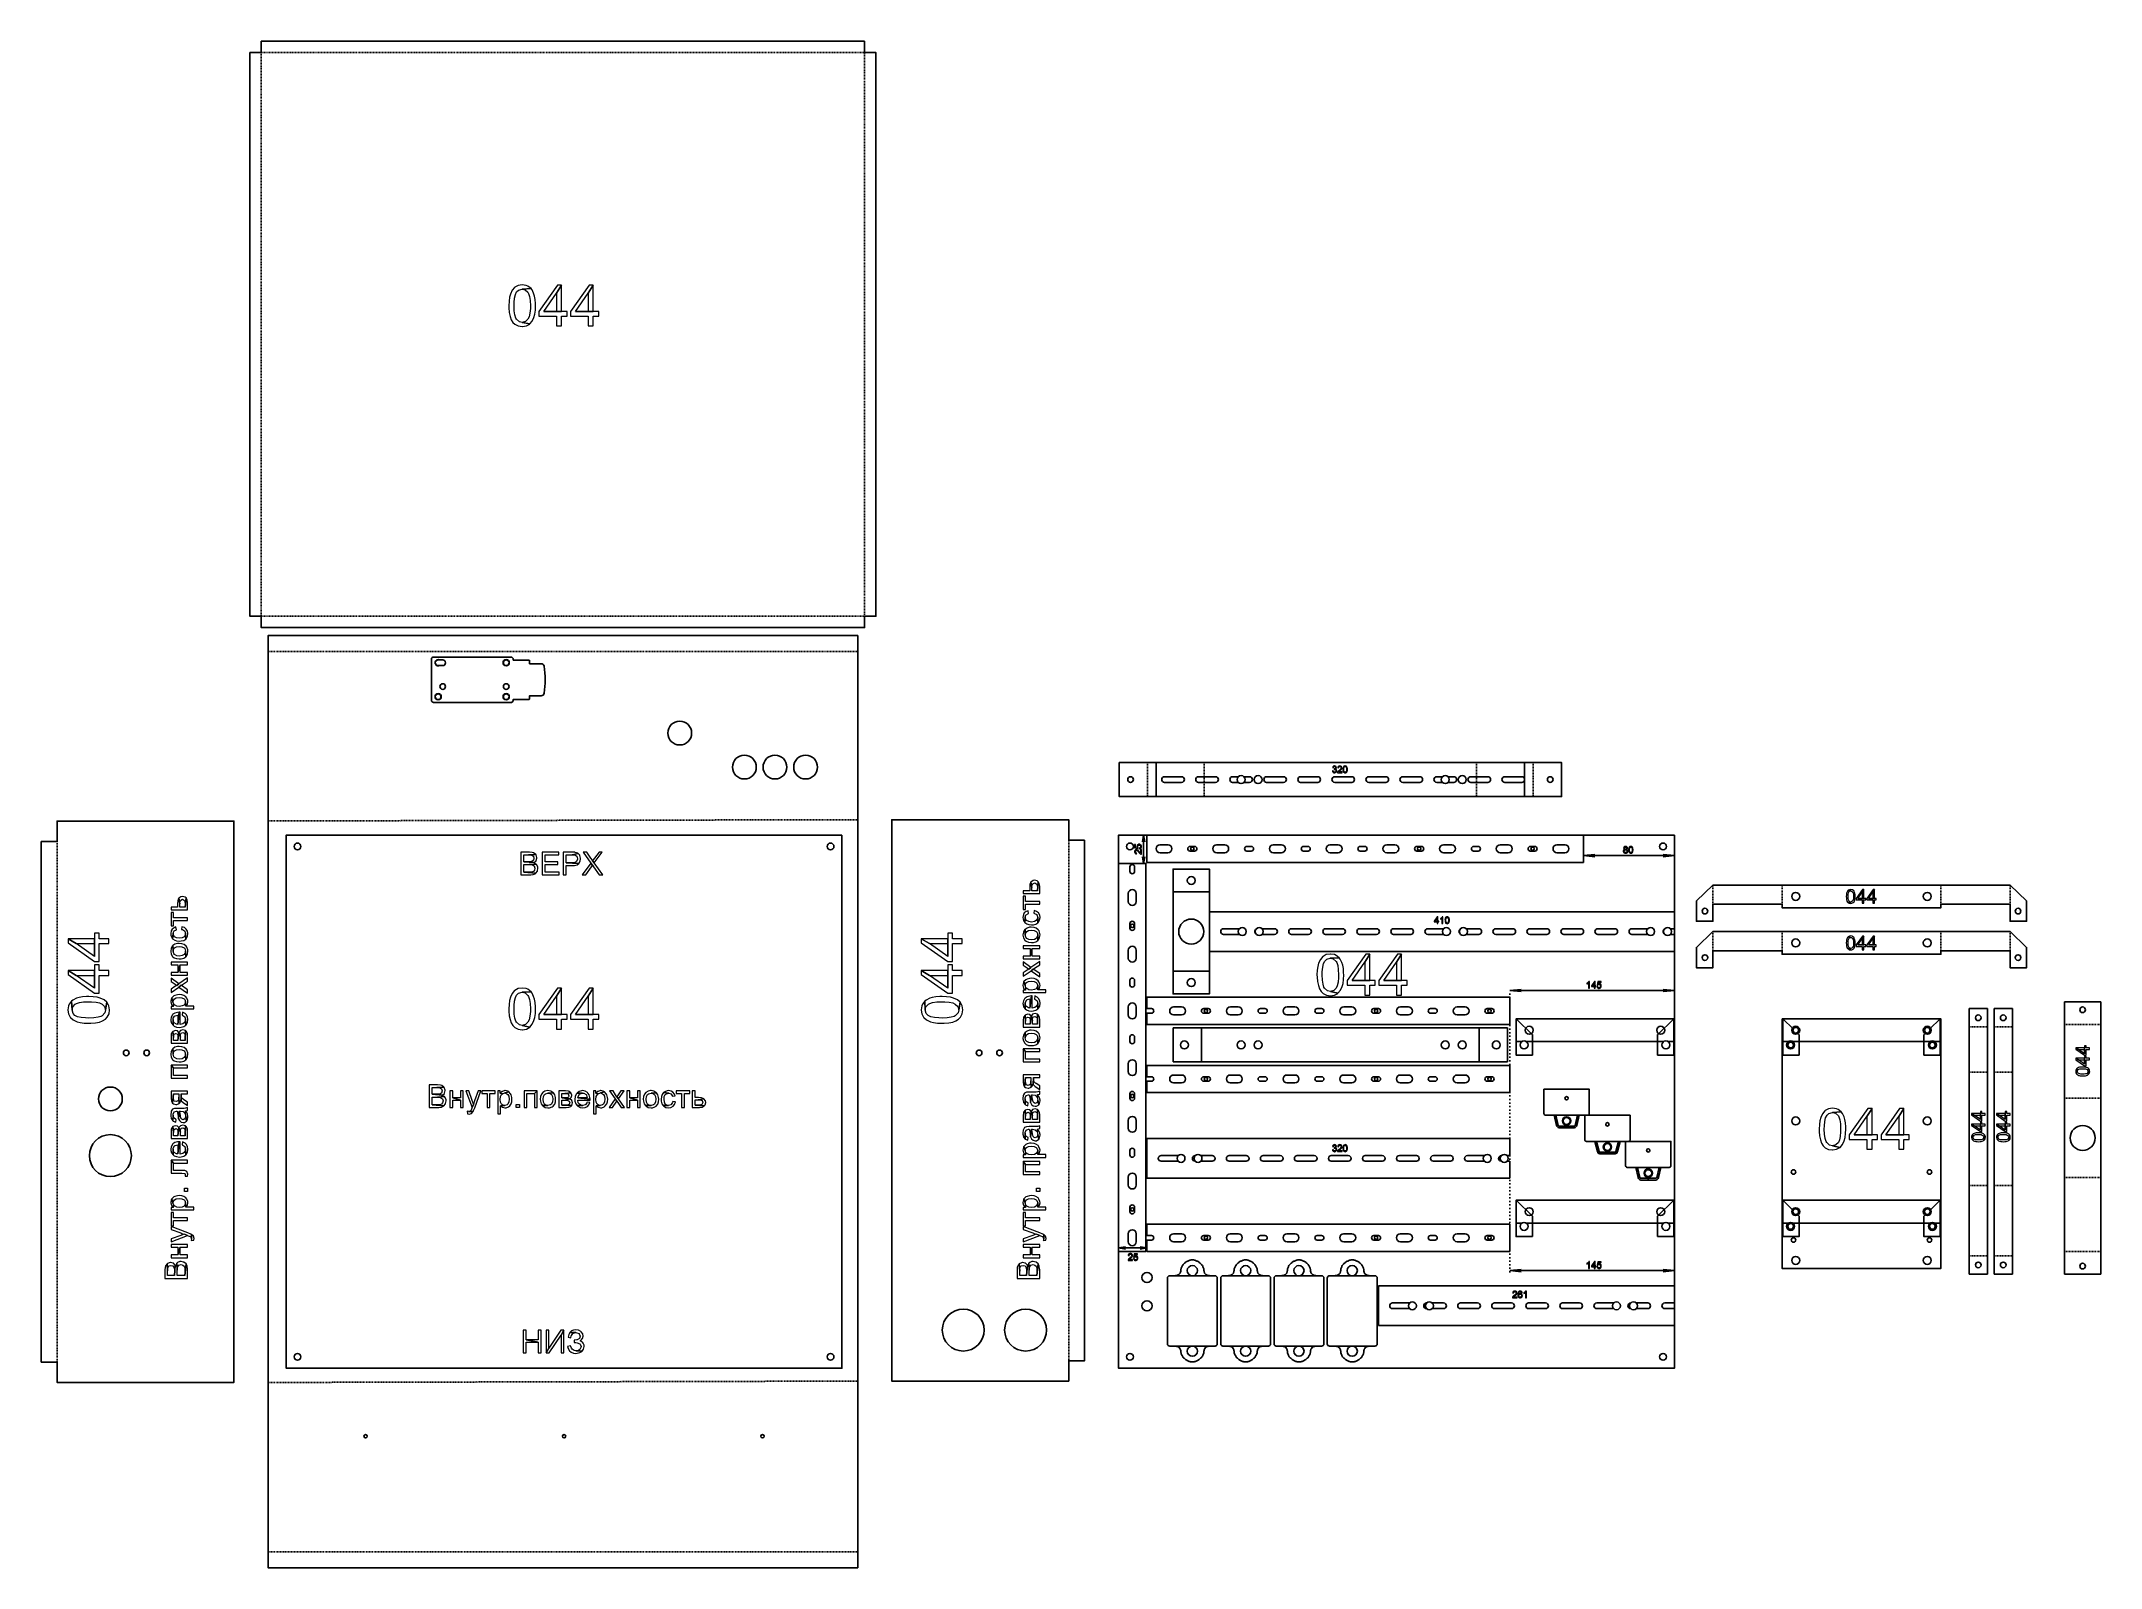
# Model space of a CAD drawing. Header units: millimetres. Extents: x 0 to 1816, y 0 to 1346.
import ezdxf

# ---------------------------------------------------------------- set-up
doc = ezdxf.new("R2010")
doc.units = ezdxf.units.MM
doc.linetypes.add('ACAD_ISO07W100', pattern=[3, 0, -3])
doc.linetypes.add('JIS_02_0.7', pattern=[1.35, 0.75, -0.6])
doc.layers.add('1', color=30, linetype='Continuous')

msp = doc.modelspace()

# ---------------------------------------------------------------- linework, layer by layer
for points in [[(726, 1346), (194, 1346), (194, 1336), (184, 1336), (184, 839), (194, 839), (194, 829), (726, 829), (726, 839), (736, 839), (736, 1336), (726, 1336), (726, 1346)], [(720, 822), (720, 0), (200, 0), (200, 822)], [(950.5, 710), (1340.5, 710), (1340.5, 680), (950.5, 680)], [(0, 640.4), (14, 640.4), (14, 658.4), (170, 658.4), (170, 163.4), (14, 163.4), (14, 181.4), (0, 181.4)], [(920, 641.6), (906, 641.6), (906, 659.6), (750, 659.6), (750, 164.6), (906, 164.6), (906, 182.6), (920, 182.6)], [(1440, 646), (950, 646), (950, 176), (1440, 176)], [(1605, 602), (1736, 602), (1750.5, 588), (1750.5, 570), (1736, 570), (1736, 585), (1675, 585), (1675, 582), (1605, 582), (1535, 582), (1535, 585), (1474, 585), (1474, 570), (1459.5, 570), (1459.5, 588), (1474, 602)], [(1605, 561), (1736, 561), (1750.5, 547), (1750.5, 529), (1736, 529), (1736, 544), (1675, 544), (1675, 541), (1605, 541), (1535, 541), (1535, 544), (1474, 544), (1474, 529), (1459.5, 529), (1459.5, 547), (1474, 561)], [(1784, 259), (1816, 259), (1816, 499), (1784, 499)], [(1535, 484), (1675, 484), (1675, 264), (1535, 264)]]:
    msp.add_lwpolyline(points, close=True)
msp.add_lwpolyline([(350, 795.5, -1), (350, 800.5), (354, 800.5, -1), (354, 795.5)], format="xyb", close=True)
at = {"color": 0}
for points in [[(1700, 259), (1716, 259), (1716, 493), (1700, 493)], [(1722, 259), (1738, 259), (1738, 493), (1722, 493)]]:
    msp.add_lwpolyline(points, close=True, dxfattribs=at)
for centre, radius in [((410, 798), 2.5), ((350, 768), 2.5), ((354, 777), 2.5), ((410, 777), 2.5), ((410, 768), 2.5), ((563, 736), 10.5), ((620, 706), 10.5), ((647, 706), 10.5), ((674, 706), 10.5), ((960.5, 695), 2.5), ((1058, 695), 3.5), ((1073, 695), 3.5), ((1238, 695), 3.5), ((1253, 695), 3.5), ((1330.5, 695), 2.5), ((226, 636), 3), ((696, 636), 3), ((1015, 634), 1.5), ((1215, 634), 1.5), ((1315, 634), 1.5), ((1014, 606), 3.5), ((1467, 579), 2.5), ((1547, 592), 3.5), ((1663, 592), 3.5), ((1743, 579), 2.5), ((962, 566), 1.5), ((1059, 561), 3.5), ((1074, 561), 3.5), ((1239, 561), 3.5), ((1254, 561), 3.5), ((1419, 561), 3.5), ((1434, 561), 3.5), ((1547, 551), 3.5), ((1663, 551), 3.5), ((1467, 538), 2.5), ((1743, 538), 2.5), ((1014, 516), 3.5), ((1027, 491), 1.5), ((1177, 491), 1.5), ((1277, 491), 1.5), ((1800, 492), 2.5), ((1547, 474), 2.5), ((1663, 474), 2.5), ((1708, 485), 2.5), ((1730, 485), 2.5), ((75, 454), 2.5), ((93, 454), 2.5), ((827, 454), 2.5), ((845, 454), 2.5), ((1008, 461), 3.5), ((1283, 461), 3.5), ((1307.5, 461), 3.5), ((1432.5, 461), 3.5), ((61, 413.4), 10.5), ((1027, 431), 1.5), ((1177, 431), 1.5), ((1277, 431), 1.5), ((962, 416), 1.5), ((1345, 414), 1.5), ((61, 363.4), 18.5), ((1345, 394), 3), ((1381, 391), 1.5), ((1547, 394), 3.5), ((1663, 394), 3.5), ((1800, 379), 11), ((1005, 361), 3.5), ((1020, 361), 3.5), ((1275, 361), 3.5), ((1290, 361), 3.5), ((1381, 371), 3), ((1417, 368), 1.5), ((1417, 348), 3), ((1545, 349), 2), ((1665, 349), 2), ((962, 316), 1.5), ((1547, 314), 2.5), ((1663, 314), 2.5), ((1027, 291), 1.5), ((1177, 291), 1.5), ((1277, 291), 1.5), ((1307.5, 301), 3.5), ((1432.5, 301), 3.5), ((1545, 289), 2), ((1665, 289), 2), ((1547, 271), 3.5), ((1663, 271), 3.5), ((975, 256), 4.5), ((1015, 262), 4.5), ((1062, 262), 4.5), ((1109, 262), 4.5), ((1156, 262), 4.5), ((1708, 267), 2.5), ((1730, 267), 2.5), ((1800, 266), 2.5), ((813, 209.6), 18.5), ((868, 209.6), 18.5), ((975, 231), 4.5), ((1209, 231), 3.5), ((1224, 231), 3.5), ((1389, 231), 3.5), ((1404, 231), 3.5), ((226, 186), 3), ((696, 186), 3), ((286, 116), 1.5), ((461, 116), 1.5), ((636, 116), 1.5)]:
    msp.add_circle(centre, radius)
for centre, radius in [((960, 636), 3), ((1430, 636), 3), ((960, 186), 3), ((1015, 191), 4.5), ((1062, 191), 4.5), ((1109, 191), 4.5), ((1156, 191), 4.5), ((1430, 186), 3)]:
    msp.add_circle(centre, radius, dxfattribs=at)
at = {"layer": '1', "linetype": 'JIS_02_0.7'}
for p, q in [((194, 1336), (726, 1336)), ((194, 1336), (194, 839)), ((726, 839), (726, 1336)), ((194, 839), (726, 839)), ((200, 808), (720, 808)), ((975.5, 710), (975.5, 680)), ((1025.5, 710), (1025.5, 680)), ((1265.5, 710), (1265.5, 680)), ((1315.5, 710), (1315.5, 680)), ((200, 658.5), (720, 659.6)), ((14, 640.4), (14, 181.4)), ((906, 641.6), (906, 182.6)), ((1474, 585), (1474, 602)), ((1535, 585), (1535, 602)), ((1675, 585), (1675, 602)), ((1736, 585), (1736, 602)), ((1474, 544), (1474, 561)), ((1535, 544), (1535, 561)), ((1675, 544), (1675, 561)), ((1736, 544), (1736, 561)), ((1700, 477), (1716, 477)), ((1722, 477), (1738, 477)), ((1784, 479), (1816, 479)), ((1700, 437), (1716, 437)), ((1722, 437), (1738, 437)), ((1784, 414), (1816, 414)), ((1700, 337), (1716, 337)), ((1722, 337), (1738, 337)), ((1784, 344), (1816, 344)), ((1700, 275), (1716, 275)), ((1722, 275), (1738, 275)), ((1784, 279), (1816, 279)), ((200, 163.4), (720, 164.6)), ((200, 14), (720, 14))]:
    msp.add_line(p, q, dxfattribs=at)
at = {"layer": '1'}
for p, q in [((430.6, 800.1), (430.6, 800.1)), ((430.6, 765.9), (430.6, 765.9)), ((983, 680), (983, 710)), ((972, 646), (971, 640)), ((972, 621), (972, 646)), ((973, 640), (972, 646)), ((975, 646), (975, 622)), ((1360, 622), (1360, 646)), ((972, 621), (971, 627)), ((973, 627), (972, 621)), ((975, 622), (1360, 622)), ((1370, 629), (1360, 628)), ((1360, 628), (1379, 628)), ((1360, 628), (1370, 627)), ((1379, 628), (1440, 628)), ((1430, 629), (1440, 628)), ((1440, 628), (1430, 627)), ((1030, 578.5), (1030, 543.5)), ((1305, 510), (1295, 509)), ((1295, 509), (1440, 509)), ((1295, 509), (1305, 508)), ((1440, 509), (1430, 510)), ((1430, 508), (1440, 509)), ((1295, 503), (975, 503)), ((975, 503), (975, 493)), ((1295, 479), (1295, 503)), ((975, 489), (975, 479)), ((975, 479), (1295, 479)), ((998, 476), (1293, 476)), ((998, 476), (998, 446)), ((1023, 476), (1023, 446)), ((1268, 476), (1268, 446)), ((1293, 446), (1293, 476)), ((1295, 443), (975, 443)), ((975, 443), (975, 433)), ((998, 446), (1293, 446)), ((1295, 419), (1295, 443)), ((975, 429), (975, 419)), ((975, 419), (1295, 419)), ((975, 343.5), (975, 378.5)), ((1295, 378.5), (1295, 363.5)), ((1295, 358.5), (1295, 343.5)), ((1295, 303), (975, 303)), ((975, 303), (975, 293)), ((1295, 303), (1295, 279)), ((956, 283), (950, 282)), ((975, 282), (950, 282)), ((950, 282), (956, 281)), ((975, 282), (969, 283)), ((969, 281), (975, 282)), ((975, 289), (975, 279)), ((975, 279), (1295, 279)), ((1032.1, 257.5), (999, 257.5)), ((1079.1, 257.5), (1046, 257.5)), ((1126.1, 257.5), (1093, 257.5)), ((1173.1, 257.5), (1140, 257.5)), ((1305, 263), (1295, 262)), ((1295, 262), (1440, 262)), ((1295, 262), (1305, 261)), ((1440, 262), (1430, 263)), ((1430, 261), (1440, 262)), ((1179, 213.5), (1179, 248.5)), ((1032.1, 195.5), (999, 195.5)), ((1079.1, 195.5), (1046, 195.5)), ((1126.1, 195.5), (1093, 195.5)), ((1173.1, 195.5), (1140, 195.5))]:
    msp.add_line(p, q, dxfattribs=at)
at = {"layer": '1', "linetype": 'ACAD_ISO07W100'}
msp.add_line((1295, 261), (1295, 511), dxfattribs=at)
at = {"layer": '1', "color": 30, "lineweight": 0}
for points in [[(424.1, 1131.2), (424, 1131.2), (420.5, 1130.6), (417.6, 1129.1), (417.4, 1128.8), (415.2, 1126.4), (413.7, 1123.1), (413, 1120.2), (412.5, 1116.8), (412.4, 1112.7), (412.4, 1110.8), (412.7, 1106.8), (413.4, 1103.3), (414.5, 1100.4), (415.9, 1098.1), (417.7, 1096.4), (420.6, 1094.9), (424.1, 1094.4), (424.3, 1094.4), (427.8, 1095), (430.7, 1096.5), (430.9, 1096.7), (424.1, 1098), (421.6, 1098.6), (419, 1101), (418.4, 1101.9), (417.6, 1104.6), (417.1, 1108.2), (416.9, 1112.7), (416.9, 1115.6), (417.4, 1119.5), (418.1, 1122.7), (419.2, 1124.9), (420.9, 1126.6), (424.1, 1127.5), (431.9, 1127.9), (429.2, 1130), (427.6, 1130.6)], [(431.9, 1127.9), (424.1, 1127.5), (426.7, 1126.9), (429.2, 1124.6), (429.8, 1123.6), (430.6, 1121), (431.1, 1117.4), (431.3, 1112.7), (431.3, 1110.4), (430.9, 1106.3), (430.2, 1103.1), (429.2, 1101), (427.1, 1098.9), (424.1, 1098), (430.9, 1096.7), (433, 1099.2), (434.5, 1102.5), (435.2, 1105.3), (435.7, 1108.8), (435.8, 1112.7), (435.8, 1114.7), (435.5, 1118.3), (435, 1121.3), (434.2, 1123.7), (432.8, 1126.7)], [(458.9, 1131), (455.3, 1131), (438.9, 1107.7), (438.9, 1103.6), (454.5, 1103.6), (454.5, 1095), (458.9, 1095), (458.9, 1103.6), (463.8, 1103.6), (463.8, 1107.7), (458.9, 1107.7), (443.2, 1107.7), (454.5, 1123.9)], [(458.9, 1131), (454.5, 1123.9), (454.5, 1107.7), (443.2, 1107.7), (458.9, 1107.7)], [(486.8, 1131), (483.2, 1131), (466.8, 1107.7), (466.8, 1103.6), (482.4, 1103.6), (482.4, 1095), (486.8, 1095), (486.8, 1103.6), (491.7, 1103.6), (491.7, 1107.7), (486.8, 1107.7), (471.2, 1107.7), (482.4, 1123.9)], [(486.8, 1131), (482.4, 1123.9), (482.4, 1107.7), (471.2, 1107.7), (486.8, 1107.7)], [(1139.2, 702.7), (1138.5, 702.6), (1138.7, 701.9), (1139.1, 701.4), (1139.1, 701.3), (1139.7, 701), (1140.4, 700.9), (1140.6, 700.9), (1141.3, 701.1), (1141.8, 701.5), (1140.4, 701.5), (1140.3, 701.5), (1139.7, 701.8), (1139.5, 702)], [(1139.2, 706.6), (1138.8, 706.2), (1138.6, 705.5), (1139.3, 705.3), (1139.4, 705.6), (1139.7, 706.2), (1139.7, 706.2), (1140.4, 706.4)], [(1140.4, 707), (1139.7, 707), (1139.2, 706.6), (1140.4, 706.4), (1140.5, 706.4), (1141.1, 706.2), (1141.1, 706.1), (1141.4, 705.5), (1141.3, 705.3), (1141, 704.7), (1140.8, 704.6), (1140.1, 704.5), (1141.4, 704.3), (1141.9, 704.8), (1141.9, 704.8), (1142.1, 705.5), (1142.1, 705.6), (1141.9, 706.3), (1141.8, 706.4), (1141.3, 706.8), (1141.1, 706.9)], [(1140, 704.5), (1139.9, 703.9), (1140.4, 703.9), (1141.9, 703.9), (1141.3, 704.2), (1141.4, 704.3), (1140.1, 704.5)], [(1141.9, 703.9), (1140.4, 703.9), (1140.7, 703.9), (1141.3, 703.6), (1141.4, 703.4), (1141.6, 702.8), (1141.6, 702.5), (1141.3, 701.9), (1141.1, 701.7), (1140.4, 701.5), (1141.8, 701.5), (1141.9, 701.5), (1142.3, 702.1), (1142.4, 702.8), (1142.4, 703.1), (1142.1, 703.7)], [(1146.5, 706.6), (1145.1, 706.4), (1145.3, 706.4), (1145.9, 706.1), (1146, 706), (1146.2, 705.4), (1146.2, 705.2), (1145.9, 704.5), (1145.7, 704.2), (1145.2, 703.8), (1144.6, 703.2), (1144.1, 702.8), (1143.6, 702.3), (1143.5, 702.1), (1143.1, 701.5), (1143.1, 701), (1147, 701), (1147, 701.7), (1144.1, 701.7), (1144.4, 702.1), (1144.6, 702.3), (1145.2, 702.9), (1145.4, 703), (1145.9, 703.5), (1146.4, 703.9), (1146.5, 704.1), (1146.9, 704.6), (1146.9, 704.7), (1147, 705.4), (1146.9, 706)], [(1145.1, 707), (1145.1, 707), (1144.3, 706.9), (1143.8, 706.6), (1143.7, 706.6), (1143.4, 706), (1143.2, 705.3), (1143.9, 705.2), (1144, 705.5), (1144.3, 706.1), (1144.4, 706.2), (1145.1, 706.4), (1146.5, 706.6), (1146.4, 706.6), (1145.9, 706.9)], [(1148.7, 706.7), (1148.3, 706.3), (1148, 705.7), (1147.9, 705.4), (1147.8, 704.8), (1147.8, 703.9), (1147.8, 703.4), (1147.9, 702.6), (1148.1, 702), (1148.4, 701.5), (1148.5, 701.4), (1149.7, 701.5), (1149.4, 701.5), (1148.9, 702), (1148.7, 702.4), (1148.6, 703), (1148.6, 703.9), (1148.6, 704.8), (1148.7, 705.5), (1148.9, 706), (1149.1, 706.2), (1149.7, 706.4)], [(1149.7, 707), (1149.3, 707), (1148.7, 706.7), (1149.7, 706.4), (1150.1, 706.4), (1150.6, 705.9), (1150.8, 705.6), (1150.9, 704.9), (1151, 703.9), (1150.9, 703.2), (1150.8, 702.5), (1150.6, 702), (1150.3, 701.7), (1149.7, 701.5), (1148.5, 701.4), (1149.1, 701), (1149.7, 700.9), (1150.3, 701), (1150.8, 701.2), (1151.2, 701.6), (1151.5, 702.2), (1151.6, 702.5), (1151.7, 703.2), (1151.7, 703.9), (1151.7, 704), (1151.7, 704.8), (1151.6, 705.4), (1151.5, 705.6), (1151.2, 706.3), (1151.1, 706.4), (1150.6, 706.8), (1150.5, 706.9)], [(964.1, 637.7), (964.1, 634.7), (967.2, 634.1), (967.3, 634.8), (967.3, 634.8), (966.9, 635.3), (966.8, 635.4), (966.7, 635.9), (966.6, 637.4), (966.5, 635), (964.8, 635.3), (964.8, 637.7)], [(966.1, 636.1), (966.1, 636.1), (966.2, 635.5), (966.5, 635), (966.6, 637.4), (966.4, 637.2), (966.2, 636.7)], [(966.6, 637.4), (966.7, 635.9), (966.8, 636.4), (967.1, 636.9), (967.5, 637.1), (968.1, 637.2), (968.7, 637.1), (969.2, 636.8), (969.4, 636.5), (969.6, 635.9), (969.7, 634.6), (969.9, 634.8), (970.1, 635.3), (970.2, 635.9), (970.2, 636), (970.1, 636.6), (969.8, 637.1), (969.4, 637.5), (969.1, 637.7), (968.6, 637.9), (968, 638), (967.6, 638), (967.1, 637.8)], [(968.4, 634.8), (968.5, 634), (968.7, 634), (969.3, 634.3), (969.7, 634.6), (969.6, 635.9), (969.5, 635.7), (969.3, 635.2), (969, 635)], [(430.5, 631), (423, 631), (423, 611), (430.6, 611), (431.6, 611), (433.9, 611.3), (433.9, 611.3), (436, 612.3), (436.1, 612.4), (425.6, 613.3), (425.6, 620.2), (430.3, 620.2), (436.4, 620.5), (434.3, 621.7), (434.7, 621.9), (425.6, 622.5), (425.6, 628.7), (429.6, 628.7), (436, 628.9), (434.2, 630.4), (433, 630.8)], [(436, 628.9), (429.6, 628.7), (430.6, 628.7), (432.7, 628.4), (434.1, 627.3), (434.5, 625.5), (434, 623.8), (432.5, 622.8), (432.3, 622.7), (430, 622.5), (425.6, 622.5), (434.7, 621.9), (436.4, 623.4), (436.5, 623.6), (437.1, 625.8), (437.1, 626.3), (436.3, 628.6)], [(436.4, 620.5), (430.3, 620.2), (431, 620.2), (433.2, 619.9), (434.7, 618.8), (435.3, 616.8), (434.9, 615.1), (434, 614), (432.4, 613.4), (430.6, 613.3), (425.6, 613.3), (436.1, 612.4), (437.5, 614.2), (437.6, 614.5), (438, 616.8), (438, 617.7), (437.1, 619.8)], [(456.3, 631), (441.8, 631), (441.8, 611), (456.7, 611), (456.7, 613.3), (444.4, 613.3), (444.4, 620.1), (455.5, 620.1), (455.5, 622.5), (444.4, 622.5), (444.4, 628.7), (456.3, 628.7)], [(467.9, 631), (460.3, 631), (460.3, 611), (463, 611), (463, 619.1), (468.1, 619.1), (470.2, 619.2), (472.5, 619.8), (474, 620.9), (474, 621), (463, 621.5), (463, 628.7), (468.1, 628.7), (473.4, 629.8), (473.1, 630), (470.9, 630.8), (470.4, 630.9)], [(473.4, 629.8), (468.1, 628.7), (468.3, 628.7), (470.5, 628.5), (472.3, 627.3), (472.9, 625.2), (472.9, 624.4), (471.8, 622.4), (470.7, 621.9), (468.2, 621.5), (463, 621.5), (474, 621), (475.2, 622.9), (475.6, 625.2), (475.6, 625.6), (475, 628), (474.9, 628.2)], [(484.7, 621.4), (476.9, 611), (480.1, 611), (485.2, 618), (486, 619.4)], [(481, 631), (477.9, 631), (484.7, 621.4), (486, 619.4), (486.9, 618.1), (492, 611), (495.3, 611), (487.7, 621.6), (486.2, 623.4), (486, 623.8), (484.6, 625.8)], [(494.7, 631), (491.9, 631), (487.8, 625.6), (487.6, 625.4), (486.2, 623.4), (487.7, 621.6)], [(964, 631.3), (964.1, 631), (964.2, 630.4), (964.5, 630), (964.7, 629.8), (965.2, 629.5), (965.8, 629.4), (965.9, 630.2), (965.4, 630.2), (965, 630.5), (964.8, 630.7), (964.6, 631.3), (964.5, 632.7), (964.3, 632.5), (964.1, 632)], [(964.5, 632.7), (964.6, 631.3), (964.7, 631.7), (964.9, 632.1), (965.1, 632.3), (965.7, 632.5), (966, 632.4), (966.6, 632.1), (966.6, 632.1), (967, 631.8), (967.4, 631.4), (967.8, 630.8), (967.9, 630.7), (968.4, 630.2), (968.7, 629.8), (969, 629.6), (969.5, 629.3), (970.1, 629.3), (970.1, 633.2), (969.3, 633.2), (969.3, 630.3), (968.9, 630.6), (968.7, 630.9), (968.2, 631.4), (967.9, 631.8), (967.5, 632.2), (967.1, 632.6), (966.9, 632.8), (966.4, 633.1), (966.3, 633.1), (965.7, 633.2), (965.5, 633.2), (965, 633)], [(865.9, 596.9), (865.9, 594.4), (880.4, 594.4), (880.4, 600.6), (880.4, 600.7), (880, 603.2), (879.1, 604.9), (878.4, 596.9), (873.6, 596.9), (873.6, 599.8), (872.7, 604.6), (872.7, 604.5), (871.8, 602.5), (871.6, 600), (871.6, 596.9)], [(872.7, 604.6), (873.6, 599.8), (873.6, 601.3), (874.3, 603), (876, 603.8), (877.8, 602.8), (878.1, 602), (878.4, 599.4), (878.4, 596.9), (879.1, 604.9), (878.2, 605.7), (875.9, 606.3), (874.5, 606)], [(114.5, 582.5), (114.5, 580), (129.1, 580), (129.1, 586.2), (129.1, 586.2), (128.7, 588.8), (127.7, 590.6), (127, 582.5), (122.3, 582.5), (122.3, 585.4), (121.4, 590.3), (121.2, 590.1), (120.4, 588.2), (120.3, 585.6), (120.3, 582.5)], [(121.4, 590.3), (122.3, 585.4), (122.3, 586.8), (123, 588.6), (124.6, 589.4), (126.5, 588.4), (126.7, 587.7), (127, 585.1), (127, 582.5), (127.7, 590.6), (126.8, 591.4), (124.6, 591.9), (123.2, 591.7)], [(865.9, 592.1), (865.9, 580.3), (867.9, 580.3), (867.9, 585), (880.4, 585), (880.4, 587.5), (867.9, 587.5), (867.9, 592.1)], [(1593.3, 597.4), (1592.6, 596.6), (1592, 595.4), (1591.8, 594.7), (1591.7, 593.4), (1591.6, 591.9), (1591.7, 590.5), (1591.9, 589.1), (1592.2, 587.9), (1592.8, 587), (1593.1, 586.7), (1595.5, 587), (1594.8, 587.2), (1593.8, 588), (1593.8, 588), (1593.4, 588.9), (1593.2, 590.2), (1593.1, 591.9), (1593.1, 592.2), (1593.2, 593.8), (1593.4, 595.1), (1593.9, 596), (1594.3, 596.5), (1595.5, 596.8)], [(1595.5, 598.1), (1594.4, 597.9), (1593.3, 597.4), (1595.5, 596.8), (1596.2, 596.7), (1597.2, 595.9), (1597.2, 595.8), (1597.6, 595), (1597.8, 593.6), (1597.9, 591.9), (1597.9, 591.8), (1597.8, 590.1), (1597.6, 588.9), (1597.2, 588), (1596.6, 587.4), (1595.5, 587), (1593.1, 586.7), (1594.2, 586), (1595.5, 585.8), (1596.6, 586), (1597.7, 586.5), (1598.4, 587.3), (1599, 588.5), (1599.1, 589.2), (1599.3, 590.4), (1599.4, 591.9), (1599.4, 592.2), (1599.3, 593.6), (1599.1, 594.8), (1598.9, 595.4), (1598.4, 596.5), (1598.2, 596.8), (1597.2, 597.7), (1596.8, 597.8)], [(1607.1, 598), (1605.9, 598), (1600.4, 590.2), (1600.4, 588.9), (1605.6, 588.9), (1605.6, 586), (1607.1, 586), (1607.1, 588.9), (1608.7, 588.9), (1608.7, 590.2), (1607.1, 590.2), (1601.9, 590.2), (1605.6, 595.6)], [(1607.1, 598), (1605.6, 595.6), (1605.6, 590.2), (1601.9, 590.2), (1607.1, 590.2)], [(1616.4, 598), (1615.2, 598), (1609.7, 590.2), (1609.7, 588.9), (1614.9, 588.9), (1614.9, 586), (1616.4, 586), (1616.4, 588.9), (1618, 588.9), (1618, 590.2), (1616.4, 590.2), (1611.2, 590.2), (1614.9, 595.6)], [(1616.4, 598), (1614.9, 595.6), (1614.9, 590.2), (1611.2, 590.2), (1616.4, 590.2)], [(114.2, 559.2), (114.3, 557.9), (115.1, 555.8), (115.9, 554.7), (116.3, 559.3), (117, 561.4), (117.1, 561.5), (119.2, 562.6), (118.8, 565), (117.1, 564.4), (115.4, 563), (114.6, 561.6)], [(114.5, 577.8), (114.5, 565.9), (116.6, 565.9), (116.6, 570.6), (129.1, 570.6), (129.1, 573), (116.6, 573), (116.6, 577.8)], [(123.7, 562.7), (124.5, 562.7), (126.5, 561.6), (126.7, 561.3), (127.3, 559.2), (127.4, 554.4), (127.9, 554.9), (129, 556.8), (129.4, 559.2), (129.1, 561.2), (127.9, 563.1), (126.4, 564.5), (124, 565.2)], [(865.6, 573.5), (865.7, 572.3), (866.4, 570.1), (867.2, 569.1), (867.6, 573.6), (868.3, 575.7), (868.5, 575.8), (870.5, 576.9), (870.1, 579.3), (868.5, 578.8), (866.7, 577.4), (866, 575.9)], [(867.2, 569.1), (869.1, 567.7), (870.7, 567.2), (873.2, 566.9), (874.8, 567), (877, 567.6), (878.8, 568.8), (878.7, 573.5), (878.6, 572.4), (877.4, 570.6), (875.8, 569.7), (873.1, 569.4), (870.7, 569.7), (868.9, 570.6), (868.2, 571.5), (867.6, 573.6)], [(867.5, 562.9), (867.6, 558), (867.8, 559.2), (869, 561.1), (870.5, 562), (873, 562.3), (875.5, 562), (877.3, 561.1), (878.1, 560.2), (878.7, 558), (878.8, 553.1), (879.3, 553.7), (880.3, 555.7), (880.7, 558), (880.6, 559.4), (879.8, 561.5), (879.1, 562.6), (877.3, 564), (875.6, 564.6), (872.9, 564.8), (871.5, 564.7), (869.3, 564.1)], [(875.1, 577.1), (875.9, 577), (877.8, 575.9), (878, 575.6), (878.7, 573.5), (878.8, 568.8), (879.2, 569.2), (880.3, 571.2), (880.7, 573.5), (880.4, 575.5), (879.2, 577.5), (877.7, 578.8), (875.4, 579.5)], [(1231.5, 574), (1230.9, 574), (1228.2, 570.1), (1228.2, 569.5), (1230.8, 569.5), (1230.8, 568), (1231.5, 568), (1231.5, 569.5), (1232.3, 569.5), (1232.3, 570.1), (1231.5, 570.1), (1228.9, 570.1), (1230.8, 572.8)], [(1231.5, 574), (1230.8, 572.8), (1230.8, 570.1), (1228.9, 570.1), (1231.5, 570.1)], [(1234.3, 572.9), (1233.7, 572.5), (1233.7, 571.8), (1233.8, 571.9), (1234.4, 572.2), (1234.6, 572.3), (1235.1, 572.7)], [(1235.9, 574), (1235.4, 574), (1235.2, 573.8), (1234.7, 573.2), (1234.3, 572.9), (1235.1, 572.7), (1235.1, 568), (1235.9, 568)], [(1238.6, 573.7), (1238.3, 573.3), (1238, 572.7), (1237.9, 572.4), (1237.8, 571.8), (1237.7, 571), (1237.8, 570.4), (1237.9, 569.6), (1238.1, 569), (1238.3, 568.5), (1238.5, 568.4), (1239.7, 568.5), (1239.4, 568.6), (1238.9, 569), (1238.7, 569.4), (1238.6, 570.1), (1238.5, 571), (1238.6, 571.8), (1238.7, 572.5), (1238.9, 573), (1239.1, 573.2), (1239.7, 573.4)], [(1239.7, 574), (1239.2, 574), (1238.6, 573.7), (1239.7, 573.4), (1240, 573.4), (1240.6, 572.9), (1240.7, 572.6), (1240.9, 571.9), (1240.9, 571), (1240.9, 570.2), (1240.7, 569.5), (1240.6, 569), (1240.3, 568.7), (1239.7, 568.5), (1238.5, 568.4), (1239, 568), (1239.7, 567.9), (1240.2, 568), (1240.8, 568.3), (1241.1, 568.6), (1241.4, 569.3), (1241.5, 569.5), (1241.6, 570.2), (1241.7, 571), (1241.7, 571), (1241.6, 571.8), (1241.5, 572.4), (1241.4, 572.6), (1241.1, 573.3), (1241.1, 573.4), (1240.6, 573.8), (1240.4, 573.9)], [(23.7, 554.7), (23.7, 551.1), (47, 534.6), (51, 534.6), (51, 550.3), (59.6, 550.3), (59.6, 554.7), (51, 554.7), (51, 559.6), (47, 559.6), (47, 554.7), (47, 539), (30.8, 550.3)], [(23.7, 554.7), (30.8, 550.3), (47, 550.3), (47, 539), (47, 554.7)], [(114.2, 543.6), (114.2, 543.3), (114.7, 541), (115.8, 539.1), (117.1, 537.9), (119.3, 537.1), (121.8, 536.9), (123.5, 536.9), (125.7, 537.6), (127.4, 538.8), (127.3, 543.6), (127.1, 542.5), (126, 540.6), (124.3, 539.8), (121.8, 539.4), (119.5, 539.7), (117.6, 540.6), (116.9, 541.5), (116.3, 543.6), (116.2, 548.6), (115.6, 548), (114.6, 546)], [(115.9, 554.7), (117.7, 553.3), (119.4, 552.9), (121.8, 552.6), (123.5, 552.7), (125.7, 553.2), (127.4, 554.4), (127.3, 559.2), (127.2, 558.1), (126, 556.2), (124.4, 555.4), (121.8, 555.1), (119.4, 555.4), (117.5, 556.2), (116.9, 557.1), (116.3, 559.3)], [(116.2, 548.6), (116.3, 543.6), (116.4, 544.8), (117.6, 546.7), (119.2, 547.6), (121.7, 547.9), (124.1, 547.6), (126, 546.7), (126.7, 545.9), (127.3, 543.6), (127.4, 538.8), (128, 539.4), (129, 541.3), (129.4, 543.6), (129.3, 545), (128.5, 547.1), (127.8, 548.2), (126, 549.7), (124.1, 550.2), (121.6, 550.4), (120.2, 550.3), (117.9, 549.8)], [(776, 554.7), (776, 551.1), (799.4, 534.6), (803.4, 534.6), (803.4, 550.3), (812, 550.3), (812, 554.7), (803.4, 554.7), (803.4, 559.6), (799.4, 559.6), (799.4, 554.7), (799.4, 539), (783.1, 550.3)], [(776, 554.7), (783.1, 550.3), (799.4, 550.3), (799.4, 539), (799.4, 554.7)], [(865.6, 558), (865.6, 557.7), (866.1, 555.4), (867.2, 553.4), (868.6, 552.4), (870.6, 551.5), (873.1, 551.2), (874.8, 551.3), (877, 552), (878.8, 553.1), (878.7, 558), (878.6, 556.8), (877.3, 555), (875.7, 554.1), (873.1, 553.7), (870.8, 554), (869, 555), (868.2, 555.9), (867.6, 558), (867.5, 562.9), (867, 562.4), (866, 560.4)], [(865.9, 548.5), (865.9, 546), (872, 546), (872, 539.2), (873.9, 546), (880.4, 546), (880.4, 548.5)], [(865.9, 539.2), (865.9, 536.8), (880.4, 536.8), (880.4, 539.2), (873.9, 539.2), (873.9, 546), (872, 539.2)], [(1593.3, 556.4), (1592.6, 555.6), (1592, 554.4), (1591.8, 553.7), (1591.7, 552.4), (1591.6, 550.9), (1591.7, 549.5), (1591.9, 548.1), (1592.2, 546.9), (1592.8, 546), (1593.1, 545.7), (1595.5, 546), (1594.8, 546.2), (1593.8, 547), (1593.8, 547), (1593.4, 547.9), (1593.2, 549.2), (1593.1, 550.9), (1593.1, 551.2), (1593.2, 552.8), (1593.4, 554.1), (1593.9, 555), (1594.3, 555.5), (1595.5, 555.8)], [(1595.5, 557.1), (1594.4, 556.9), (1593.3, 556.4), (1595.5, 555.8), (1596.2, 555.7), (1597.2, 554.9), (1597.2, 554.8), (1597.6, 554), (1597.8, 552.6), (1597.9, 550.9), (1597.9, 550.8), (1597.8, 549.1), (1597.6, 547.9), (1597.2, 547), (1596.6, 546.4), (1595.5, 546), (1593.1, 545.7), (1594.2, 545), (1595.5, 544.8), (1596.6, 545), (1597.7, 545.5), (1598.4, 546.3), (1599, 547.5), (1599.1, 548.2), (1599.3, 549.4), (1599.4, 550.9), (1599.4, 551.2), (1599.3, 552.6), (1599.1, 553.8), (1598.9, 554.4), (1598.4, 555.5), (1598.2, 555.8), (1597.2, 556.7), (1596.8, 556.8)], [(1607.1, 557), (1605.9, 557), (1600.4, 549.2), (1600.4, 547.9), (1605.6, 547.9), (1605.6, 545), (1607.1, 545), (1607.1, 547.9), (1608.7, 547.9), (1608.7, 549.2), (1607.1, 549.2), (1601.9, 549.2), (1605.6, 554.6)], [(1607.1, 557), (1605.6, 554.6), (1605.6, 549.2), (1601.9, 549.2), (1607.1, 549.2)], [(1616.4, 557), (1615.2, 557), (1609.7, 549.2), (1609.7, 547.9), (1614.9, 547.9), (1614.9, 545), (1616.4, 545), (1616.4, 547.9), (1618, 547.9), (1618, 549.2), (1616.4, 549.2), (1611.2, 549.2), (1614.9, 554.6)], [(1616.4, 557), (1614.9, 554.6), (1614.9, 549.2), (1611.2, 549.2), (1616.4, 549.2)], [(23.7, 526.7), (23.7, 523.1), (47, 506.7), (51, 506.7), (51, 522.3), (59.6, 522.3), (59.6, 526.7), (51, 526.7), (51, 531.6), (47, 531.6), (47, 526.7), (47, 511), (30.8, 522.3)], [(23.7, 526.7), (30.8, 522.3), (47, 522.3), (47, 511), (47, 526.7)], [(114.5, 534.1), (114.5, 531.6), (120.5, 531.6), (120.5, 524.8), (122.6, 531.6), (129.1, 531.6), (129.1, 534.1)], [(114.5, 524.8), (114.5, 522.4), (129.1, 522.4), (129.1, 524.8), (122.6, 524.8), (122.6, 531.6), (120.5, 524.8)], [(776, 526.7), (776, 523.1), (799.4, 506.7), (803.4, 506.7), (803.4, 522.3), (812, 522.3), (812, 526.7), (803.4, 526.7), (803.4, 531.6), (799.4, 531.6), (799.4, 526.7), (799.4, 511), (783.1, 522.3)], [(776, 526.7), (783.1, 522.3), (799.4, 522.3), (799.4, 511), (799.4, 526.7)], [(865.9, 524.5), (865.9, 521.5), (872.8, 526.4), (874.7, 527.9), (875.9, 528.7), (880.4, 531.6), (880.4, 534.7), (872.7, 529.3), (870.9, 527.8), (869.3, 526.8)], [(865.9, 534.3), (865.9, 531.3), (869.4, 528.9), (870.9, 527.8), (872.7, 529.3)], [(872.8, 526.4), (880.4, 521.1), (880.4, 524), (874.7, 527.9)], [(1136.7, 541.1), (1136.6, 541.1), (1133, 540.6), (1130.2, 539.1), (1130, 538.9), (1127.9, 536.4), (1126.3, 533.1), (1125.5, 530.2), (1125.1, 526.8), (1124.9, 522.8), (1125, 520.8), (1125.3, 516.8), (1126.1, 513.4), (1127.1, 510.4), (1128.5, 508.2), (1130.3, 506.4), (1133.2, 504.9), (1136.7, 504.4), (1136.8, 504.4), (1140.4, 505), (1143.2, 506.5), (1143.4, 506.8), (1136.7, 508), (1134.2, 508.6), (1131.6, 511), (1131, 511.9), (1130.2, 514.6), (1129.7, 518.2), (1129.5, 522.8), (1129.6, 525.6), (1130, 529.6), (1130.7, 532.7), (1131.8, 534.9), (1133.5, 536.7), (1136.6, 537.6), (1144.4, 537.9), (1141.8, 540), (1140.2, 540.7)], [(1144.4, 537.9), (1136.6, 537.6), (1139.2, 537), (1141.8, 534.6), (1142.4, 533.7), (1143.2, 531), (1143.7, 527.4), (1143.9, 522.8), (1143.8, 520.4), (1143.5, 516.3), (1142.8, 513.2), (1141.8, 511), (1139.8, 508.9), (1136.7, 508), (1143.4, 506.8), (1145.6, 509.2), (1147.1, 512.6), (1147.9, 515.3), (1148.3, 518.8), (1148.5, 522.8), (1148.4, 524.7), (1148.2, 528.3), (1147.6, 531.3), (1146.9, 533.7), (1145.4, 536.7)], [(1171.5, 541), (1167.9, 541), (1151.5, 517.7), (1151.5, 513.7), (1167.1, 513.7), (1167.1, 505), (1171.5, 505), (1171.5, 513.7), (1176.3, 513.7), (1176.3, 517.7), (1171.5, 517.7), (1155.8, 517.7), (1167.1, 534)], [(1171.5, 541), (1167.1, 534), (1167.1, 517.7), (1155.8, 517.7), (1171.5, 517.7)], [(1199.5, 541), (1195.8, 541), (1179.4, 517.7), (1179.4, 513.7), (1195.1, 513.7), (1195.1, 505), (1199.5, 505), (1199.5, 513.7), (1204.3, 513.7), (1204.3, 517.7), (1199.5, 517.7), (1183.7, 517.7), (1195.1, 534)], [(1199.5, 541), (1195.1, 534), (1195.1, 517.7), (1183.7, 517.7), (1199.5, 517.7)], [(114.5, 510.2), (114.5, 507.2), (121.5, 512), (123.4, 513.6), (124.5, 514.3), (129.1, 517.3), (129.1, 520.3), (121.4, 514.9), (119.6, 513.5), (117.9, 512.4)], [(114.5, 520), (114.5, 517), (118, 514.5), (119.6, 513.5), (121.4, 514.9)], [(121.5, 512), (129.1, 506.8), (129.1, 509.7), (123.4, 513.6)], [(424.1, 511.2), (424, 511.2), (420.5, 510.7), (417.6, 509.1), (417.4, 508.9), (415.2, 506.4), (413.7, 503.1), (413, 500.2), (412.5, 496.8), (412.4, 492.8), (412.4, 490.8), (412.7, 486.8), (413.4, 483.3), (414.5, 480.5), (415.9, 478.1), (417.7, 476.4), (420.6, 474.9), (424.1, 474.4), (424.3, 474.4), (427.8, 475), (430.7, 476.6), (430.9, 476.7), (424.1, 478.1), (421.6, 478.7), (419, 481), (418.4, 482), (417.6, 484.6), (417.1, 488.2), (416.9, 492.8), (416.9, 495.7), (417.4, 499.6), (418.1, 502.7), (419.2, 505), (420.9, 506.6), (424.1, 507.5), (431.9, 507.9), (429.2, 510.1), (427.6, 510.7)], [(458.9, 511), (455.3, 511), (438.9, 487.7), (438.9, 483.7), (454.5, 483.7), (454.5, 475), (458.9, 475), (458.9, 483.7), (463.8, 483.7), (463.8, 487.7), (458.9, 487.7), (443.2, 487.7), (454.5, 503.9)], [(458.9, 511), (454.5, 503.9), (454.5, 487.7), (443.2, 487.7), (458.9, 487.7)], [(486.8, 511), (483.2, 511), (466.8, 487.7), (466.8, 483.7), (482.4, 483.7), (482.4, 475), (486.8, 475), (486.8, 483.7), (491.7, 483.7), (491.7, 487.7), (486.8, 487.7), (471.2, 487.7), (482.4, 503.9)], [(486.8, 511), (482.4, 503.9), (482.4, 487.7), (471.2, 487.7), (486.8, 487.7)], [(865.6, 513.7), (865.6, 513.5), (866.2, 511.2), (866.2, 511.1), (867.8, 509.4), (868.2, 511.3), (867.5, 513.4), (866.5, 517), (866.1, 516)], [(865.9, 509.4), (865.9, 507.2), (885.9, 507.2), (885.9, 509.7), (878.9, 509.7), (878.7, 513.3), (878.6, 512.5), (877.3, 510.6), (875.8, 509.8), (873.2, 509.4), (870.8, 509.7), (869, 510.7), (868.2, 511.3), (867.8, 509.4)], [(866.5, 517), (867.5, 513.4), (867.6, 514.3), (868.9, 516.2), (870.5, 517), (873, 517.3), (875.5, 517), (877.3, 516.1), (878, 515.4), (878.7, 513.3), (878.9, 509.7), (880.2, 511.2), (880.7, 513.5), (880.6, 514.5), (879.7, 516.7), (879, 517.6), (877, 519), (875.5, 519.5), (873, 519.8), (871.4, 519.7), (869.3, 519.1), (868.2, 518.5)], [(1363.3, 515.7), (1362.9, 515.5), (1362.9, 514.8), (1362.9, 514.8), (1363.3, 515), (1363.7, 515.2), (1364.1, 515.4), (1364.4, 515.7)], [(1365.1, 517), (1364.7, 517), (1364.6, 516.9), (1364.3, 516.6), (1364, 516.2), (1363.7, 516), (1363.3, 515.7), (1364.4, 515.7), (1364.4, 511), (1365.1, 511)], [(1370.1, 517), (1369.5, 517), (1366.8, 513.1), (1366.8, 512.4), (1369.4, 512.4), (1369.4, 511), (1370.1, 511), (1370.1, 512.4), (1370.9, 512.4), (1370.9, 513.1), (1370.1, 513.1), (1367.5, 513.1), (1369.4, 515.8)], [(1370.1, 517), (1369.4, 515.8), (1369.4, 513.1), (1367.5, 513.1), (1370.1, 513.1)], [(1372.4, 512.6), (1371.7, 512.6), (1371.7, 512.5), (1371.8, 512), (1372, 511.7), (1372.3, 511.4), (1373.6, 511.5), (1373.2, 511.6), (1372.8, 511.8), (1372.8, 511.9), (1372.6, 512.2)], [(1375.4, 516.9), (1372.4, 516.9), (1371.8, 513.8), (1372.5, 513.7), (1372.6, 513.9), (1372.9, 514.2), (1373.2, 514.3), (1373.6, 514.3), (1375.1, 514.4), (1375, 514.6), (1372.7, 514.6), (1373, 516.2), (1375.4, 516.2)], [(1375.1, 514.4), (1373.6, 514.3), (1373.8, 514.3), (1374.2, 514.2), (1374.5, 514), (1374.7, 513.8), (1374.8, 513.4), (1374.9, 513), (1374.8, 512.6), (1374.7, 512.2), (1374.5, 511.9), (1374.4, 511.8), (1374, 511.6), (1373.6, 511.5), (1372.3, 511.4), (1372.4, 511.3), (1372.7, 511.1), (1373.1, 510.9), (1373.6, 510.9), (1373.7, 510.9), (1374.2, 511), (1374.5, 511.1), (1374.9, 511.3), (1375.2, 511.6), (1375.3, 511.8), (1375.5, 512.2), (1375.6, 512.6), (1375.6, 513), (1375.6, 513.3), (1375.5, 513.7), (1375.4, 514.1)], [(1373.8, 515), (1373.4, 514.9), (1373, 514.8), (1372.7, 514.6), (1375, 514.6), (1374.6, 514.8), (1374.2, 514.9)], [(23.5, 491.9), (23.5, 491.8), (24.1, 488.3), (25.6, 485.4), (25.9, 485.2), (28.3, 483), (31.6, 481.5), (34.5, 480.8), (37.9, 480.3), (42, 480.2), (43.9, 480.2), (47.9, 480.5), (51.3, 481.2), (54.2, 482.3), (56.6, 483.8), (58.3, 485.5), (59.8, 488.4), (60.3, 491.9), (60.3, 492.1), (59.7, 495.6), (58.1, 498.5), (58, 498.7), (56.6, 491.9), (56, 489.4), (53.7, 486.8), (52.7, 486.2), (50.1, 485.4), (46.5, 484.9), (42, 484.7), (39, 484.8), (35.1, 485.2), (32, 485.9), (29.7, 487), (28.1, 488.7), (27.2, 491.9), (26.8, 499.6), (24.7, 497), (24.1, 495.5)], [(26.8, 499.6), (27.2, 491.9), (27.8, 494.5), (30.1, 497), (31.1, 497.6), (33.7, 498.5), (37.3, 498.9), (42, 499.1), (44.3, 499), (48.4, 498.7), (51.5, 498.1), (53.7, 497), (55.7, 494.9), (56.6, 491.9), (58, 498.7), (55.4, 500.8), (52.1, 502.3), (49.4, 503), (45.9, 503.5), (42, 503.6), (40, 503.6), (36.3, 503.4), (33.4, 502.9), (31, 502.1), (28, 500.6)], [(114.2, 499.3), (114.2, 499.1), (114.8, 496.9), (114.8, 496.8), (116.5, 495), (116.9, 497), (116.2, 499), (115.2, 502.5), (114.6, 501.5)], [(114.5, 495), (114.5, 492.8), (134.6, 492.8), (134.6, 495.3), (127.5, 495.3), (127.3, 498.9), (127.2, 498.1), (126, 496.2), (124.4, 495.4), (121.9, 495), (119.5, 495.3), (117.6, 496.3), (116.9, 497), (116.5, 495)], [(115.2, 502.5), (116.2, 499), (116.3, 499.9), (117.5, 501.7), (119.1, 502.6), (121.7, 502.9), (124.1, 502.6), (126, 501.7), (126.7, 501.1), (127.3, 498.9), (127.5, 495.3), (128.9, 496.9), (129.4, 499.1), (129.3, 500.1), (128.4, 502.3), (127.6, 503.3), (125.7, 504.7), (124.1, 505.1), (121.7, 505.4), (120.1, 505.3), (117.8, 504.7), (116.9, 504.2)], [(431.9, 507.9), (424.1, 507.5), (426.7, 506.9), (429.2, 504.6), (429.8, 503.6), (430.6, 501), (431.1, 497.4), (431.3, 492.8), (431.3, 490.4), (430.9, 486.3), (430.2, 483.2), (429.2, 481), (427.1, 479), (424.1, 478.1), (430.9, 476.7), (433, 479.3), (434.5, 482.6), (435.2, 485.3), (435.7, 488.8), (435.8, 492.8), (435.8, 494.7), (435.5, 498.4), (435, 501.3), (434.2, 503.7), (432.8, 506.7)], [(775.8, 491.9), (775.8, 491.8), (776.4, 488.3), (778, 485.4), (778.2, 485.2), (780.6, 483), (784, 481.5), (786.8, 480.8), (790.2, 480.3), (794.3, 480.2), (796.2, 480.2), (800.3, 480.5), (803.7, 481.2), (806.6, 482.3), (808.9, 483.8), (810.6, 485.5), (812.1, 488.4), (812.6, 491.9), (812.6, 492.1), (812, 495.6), (810.5, 498.5), (810.3, 498.7), (809, 491.9), (808.4, 489.4), (806, 486.8), (805.1, 486.2), (802.4, 485.4), (798.8, 484.9), (794.3, 484.7), (791.4, 484.8), (787.5, 485.2), (784.4, 485.9), (782.1, 487), (780.4, 488.7), (779.5, 491.9), (779.1, 499.6), (777, 497), (776.4, 495.5)], [(779.1, 499.6), (779.5, 491.9), (780.1, 494.5), (782.4, 497), (783.4, 497.6), (786, 498.5), (789.7, 498.9), (794.3, 499.1), (796.7, 499), (800.7, 498.7), (803.9, 498.1), (806, 497), (808.1, 494.9), (809, 491.9), (810.3, 498.7), (807.8, 500.8), (804.5, 502.3), (801.7, 503), (798.2, 503.5), (794.3, 503.6), (792.4, 503.6), (788.7, 503.4), (785.7, 502.9), (783.4, 502.1), (780.4, 500.6)], [(865.6, 497.6), (865.7, 496.7), (866.2, 494.6), (867.6, 492.7), (867.6, 497.7), (867.8, 498.8), (869, 500.7), (869.5, 501), (871.8, 501.6), (871.8, 493.5), (873.1, 504.2), (871.6, 504.1), (869.4, 503.5), (867.5, 502.3), (867, 501.8), (866, 499.9)], [(867.6, 492.7), (868.7, 491.9), (870.7, 491.2), (873.2, 490.9), (874.8, 491), (877, 491.6), (878.8, 492.7), (878.7, 497.8), (878.6, 496.7), (877.4, 494.8), (876.1, 493.9), (873.8, 493.4), (873.8, 504.2), (873.1, 504.2), (871.8, 493.5), (870.6, 493.7), (868.8, 494.9), (868.2, 495.4), (867.6, 497.7)], [(875.8, 501.5), (876.1, 501.4), (878, 500.1), (878.1, 500), (878.7, 497.8), (878.8, 492.7), (879.3, 493.4), (880.4, 495.3), (880.7, 497.8), (880.4, 499.9), (879.4, 501.9), (878.2, 503.1), (876, 504.2)], [(114.2, 483.2), (114.2, 482.3), (114.9, 480.2), (116.3, 478.4), (116.3, 483.3), (116.4, 484.5), (117.6, 486.3), (118.1, 486.6), (120.4, 487.3), (120.4, 479.1), (121.8, 489.8), (120.3, 489.7), (117.9, 489.1), (116.2, 488), (115.7, 487.5), (114.6, 485.5)], [(114.5, 468.2), (114.5, 462.5), (129.1, 462.5), (129.1, 469.1), (128.9, 471), (128, 472.9), (127.2, 473.7), (127, 465), (122.7, 465), (122.7, 467.9), (121.5, 472), (120.6, 465), (116.6, 465), (116.6, 467.6), (116.2, 473), (114.9, 471.3), (114.7, 470.7)], [(116.2, 473), (116.6, 467.6), (116.6, 468.3), (117.1, 470.4), (118.6, 471.2), (119.9, 470.8), (120.4, 469.7), (120.6, 467.6), (120.6, 465), (121.5, 472), (120.2, 473.3), (118.4, 473.7), (118.3, 473.7)], [(116.3, 478.4), (117.3, 477.6), (119.4, 476.7), (121.9, 476.5), (123.5, 476.6), (125.7, 477.2), (127.4, 478.4), (127.3, 483.4), (127.2, 482.3), (126.1, 480.4), (124.8, 479.5), (122.4, 479), (122.4, 489.8), (121.8, 489.8), (120.4, 479.1), (119.3, 479.3), (117.3, 480.4), (116.9, 481.1), (116.3, 483.3)], [(121.5, 472), (122.7, 467.9), (122.8, 470.2), (123.5, 471.4), (124.9, 471.9), (126.6, 471), (126.7, 470.7), (127, 468.2), (127, 465), (127.2, 473.7), (125, 474.4), (124.9, 474.4), (122.8, 473.7)], [(124.3, 487.2), (124.8, 487), (126.7, 485.7), (126.7, 485.6), (127.3, 483.4), (127.4, 478.4), (128, 479), (129, 481), (129.4, 483.4), (129.1, 485.5), (128.1, 487.6), (126.8, 488.7), (124.7, 489.8)], [(865.9, 482.5), (865.9, 476.8), (880.4, 476.8), (880.4, 483.4), (880.2, 485.3), (879.3, 487.3), (878.6, 488.1), (878.4, 479.3), (874, 479.3), (874, 482.2), (872.8, 486.3), (872, 479.3), (867.9, 479.3), (867.9, 482), (867.5, 487.4), (866.2, 485.6), (866.1, 485.1)], [(867.5, 487.4), (867.9, 482), (867.9, 482.6), (868.4, 484.8), (869.9, 485.5), (871.2, 485.2), (871.9, 484.1), (872, 482), (872, 479.3), (872.8, 486.3), (871.6, 487.7), (869.7, 488.1), (869.6, 488.1)], [(867.5, 472.1), (867.6, 467.2), (867.8, 468.3), (869, 470.2), (870.5, 471.1), (873, 471.4), (875.5, 471.1), (877.3, 470.2), (878.1, 469.3), (878.7, 467.2), (878.8, 462.3), (879.3, 462.8), (880.3, 464.8), (880.7, 467.2), (880.6, 468.5), (879.8, 470.7), (879.1, 471.7), (877.3, 473.1), (875.6, 473.7), (872.9, 473.9), (871.5, 473.9), (869.3, 473.2)], [(872.8, 486.3), (874, 482.2), (874.2, 484.6), (874.9, 485.7), (876.2, 486.2), (877.9, 485.3), (878.1, 485.1), (878.4, 482.5), (878.4, 479.3), (878.6, 488.1), (876.3, 488.7), (876.3, 488.7), (874.1, 488.1)], [(114.2, 452.9), (114.2, 452.5), (114.7, 450.1), (115.8, 448.3), (117.1, 447.1), (119.3, 446.3), (121.8, 446), (123.5, 446.2), (125.7, 446.7), (127.4, 447.9), (127.3, 452.9), (127.1, 451.6), (126, 449.8), (124.3, 448.9), (121.8, 448.5), (119.5, 448.8), (117.6, 449.8), (116.9, 450.6), (116.3, 452.9), (116.2, 457.7), (115.6, 457.1), (114.6, 455.2)], [(116.2, 457.7), (116.3, 452.9), (116.4, 453.9), (117.6, 455.9), (119.2, 456.7), (121.7, 457), (124.1, 456.7), (126, 455.9), (126.7, 455), (127.3, 452.9), (127.4, 447.9), (128, 448.5), (129, 450.4), (129.4, 452.9), (129.3, 454.1), (128.5, 456.3), (127.8, 457.3), (126, 458.8), (124.1, 459.4), (121.6, 459.6), (120.2, 459.6), (117.9, 458.9)], [(865.6, 467.2), (865.6, 466.8), (866.1, 464.6), (867.2, 462.7), (868.6, 461.5), (870.6, 460.6), (873.1, 460.4), (874.8, 460.5), (877, 461.1), (878.8, 462.3), (878.7, 467.2), (878.6, 466), (877.3, 464.1), (875.7, 463.2), (873.1, 462.9), (870.8, 463.1), (869, 464.1), (868.2, 465), (867.6, 467.2), (867.5, 472.1), (867, 471.5), (866, 469.5)], [(865.9, 457.6), (865.9, 446.2), (880.4, 446.2), (880.4, 448.6), (867.9, 448.6), (867.9, 455.2)], [(865.9, 457.6), (867.9, 455.2), (880.4, 455.2), (880.4, 457.6)], [(1794, 458.6), (1794, 457.3), (1801.7, 451.9), (1803.1, 451.9), (1803.1, 457.1), (1805.9, 457.1), (1805.9, 458.6), (1803.1, 458.6), (1803.1, 460.2), (1801.7, 460.2), (1801.7, 458.6), (1801.7, 453.3), (1796.3, 457.1)], [(1794, 458.6), (1796.3, 457.1), (1801.7, 457.1), (1801.7, 453.3), (1801.7, 458.6)], [(114.5, 443.3), (114.5, 431.8), (129.1, 431.8), (129.1, 434.2), (116.6, 434.2), (116.6, 440.8)], [(114.5, 443.3), (116.6, 440.8), (129.1, 440.8), (129.1, 443.3)], [(1793.9, 437.6), (1793.9, 437.3), (1794.1, 436.3), (1794.6, 435.5), (1794.9, 435.2), (1795.6, 434.6), (1796.6, 434.2), (1797, 434), (1797.8, 433.9), (1798.9, 433.8), (1800, 433.7), (1800.2, 433.7), (1801.4, 433.8), (1802.5, 433.9), (1803.5, 434.2), (1804.3, 434.5), (1804.9, 434.9), (1805, 435), (1804.9, 437.6), (1804.9, 437.5), (1804.7, 436.7), (1804, 435.9), (1803.9, 435.9), (1803.3, 435.6), (1802.5, 435.4), (1801.4, 435.3), (1800, 435.2), (1799.8, 435.2), (1798.5, 435.3), (1797.5, 435.4), (1796.6, 435.7), (1796, 436), (1795.4, 436.7), (1795.1, 437.6), (1794.9, 440.1), (1794.3, 439.3), (1794, 438.7)], [(1794, 449.2), (1794, 448), (1801.7, 442.6), (1803.1, 442.6), (1803.1, 447.8), (1805.9, 447.8), (1805.9, 449.2), (1803.1, 449.2), (1803.1, 450.9), (1801.7, 450.9), (1801.7, 449.2), (1801.7, 444), (1796.3, 447.8)], [(1794, 449.2), (1796.3, 447.8), (1801.7, 447.8), (1801.7, 444), (1801.7, 449.2)], [(1794.9, 440.1), (1795.1, 437.6), (1795.1, 437.7), (1795.4, 438.6), (1796.1, 439.3), (1796.1, 439.4), (1796.7, 439.6), (1797.6, 439.9), (1798.7, 440), (1800, 440), (1800.1, 440), (1801.4, 440), (1802.5, 439.8), (1803.3, 439.6), (1804, 439.3), (1804.1, 439.3), (1804.7, 438.5), (1804.9, 437.6), (1805, 435), (1805.7, 435.7), (1806, 436.6), (1806.2, 437.6), (1806.1, 438), (1805.9, 439), (1805.4, 439.8), (1805.2, 440.1), (1804.4, 440.7), (1803.4, 441.1), (1803.1, 441.2), (1802.2, 441.4), (1801.2, 441.5), (1800, 441.5), (1799, 441.5), (1798, 441.4), (1797.2, 441.3), (1796.3, 441), (1795.4, 440.5)], [(114.5, 420.3), (114.5, 413.6), (114.8, 411.6), (115.7, 409.8), (116.6, 417.8), (121.4, 417.8), (121.4, 415.1), (121.6, 409.4), (122.4, 410.3), (123.2, 412.5), (123.4, 411.8), (123.4, 417.8), (129.1, 417.8), (129.1, 420.3)], [(115.7, 409.8), (116.6, 409), (118.8, 408.4), (119.6, 408.4), (121.6, 409.4), (121.4, 415.1), (121.3, 413.8), (120.7, 411.8), (118.9, 411), (117.2, 411.5), (117, 411.9), (116.6, 414.4), (116.6, 417.8)], [(123.4, 411.8), (125.1, 410.2), (129.1, 407.5), (129.1, 410.6), (125.9, 412.7), (125.3, 413.1), (123.7, 414.5), (123.4, 416.5), (123.4, 417.8)], [(349.5, 425.8), (342, 425.8), (342, 405.8), (349.7, 405.8), (350.6, 405.8), (352.9, 406.2), (353, 406.2), (355.1, 407.2), (355.1, 407.2), (344.6, 408.1), (344.6, 415), (349.3, 415), (355.5, 415.4), (353.3, 416.5), (353.8, 416.7), (344.6, 417.5), (344.6, 423.5), (348.7, 423.5), (355, 423.9), (353.2, 425.2), (352, 425.6)], [(355, 423.9), (348.7, 423.5), (349.6, 423.5), (351.7, 423.2), (353.1, 422.2), (353.5, 420.4), (353.1, 418.6), (351.5, 417.7), (351.4, 417.7), (349, 417.5), (344.6, 417.5), (353.8, 416.7), (355.5, 418.3), (355.6, 418.5), (356.2, 420.8), (356.2, 421.1), (355.4, 423.4)], [(362.9, 420.4), (360.4, 420.4), (360.4, 405.8), (362.9, 405.8), (362.9, 412.2), (369.7, 412.2), (362.9, 414.3)], [(372.2, 420.4), (369.7, 420.4), (369.7, 414.3), (362.9, 414.3), (369.7, 412.2), (369.7, 405.8), (372.2, 405.8)], [(377.1, 420.4), (374.5, 420.4), (379.9, 405.8), (381.2, 408.5), (380.9, 409.7), (380.1, 411.9)], [(387.7, 420.4), (385.3, 420.4), (382.2, 411.8), (381.9, 410.9), (381.2, 408.5), (379.9, 405.8), (379.7, 405.2), (379, 403.4), (378.2, 402.6), (376.9, 402.3), (380.9, 402.3), (381.2, 403.1), (382.3, 405.6)], [(400.3, 420.4), (388.5, 420.4), (388.5, 418.3), (393.1, 418.3), (393.1, 405.8), (395.6, 405.8), (395.6, 418.3), (400.3, 418.3)], [(404.8, 420.4), (402.6, 420.4), (402.6, 400.3), (405, 400.3), (405, 407.4), (408.7, 407.6), (407.9, 407.7), (405.9, 408.8), (405.1, 410.5), (404.8, 413), (405.1, 415.4), (406, 417.3), (406.8, 418), (404.8, 418.4)], [(409, 420.7), (408.8, 420.7), (406.6, 420.1), (406.5, 420.1), (404.8, 418.4), (406.8, 418), (408.8, 418.7), (412.3, 419.7), (411.3, 420.2)], [(412.3, 419.7), (408.8, 418.7), (409.6, 418.6), (411.5, 417.4), (412.3, 415.7), (412.7, 413.2), (412.4, 410.8), (411.5, 408.9), (410.8, 408.2), (408.7, 407.6), (405, 407.4), (406.7, 406), (408.8, 405.5), (409.9, 405.6), (412, 406.5), (413.1, 407.3), (414.4, 409.2), (414.9, 410.8), (415.1, 413.2), (415, 414.7), (414.5, 417), (413.9, 418)], [(437.3, 420.4), (425.9, 420.4), (425.9, 405.8), (428.3, 405.8), (428.3, 418.3), (434.9, 418.3)], [(437.3, 420.4), (434.9, 418.3), (434.9, 405.8), (437.3, 405.8)], [(446.8, 420.7), (446.6, 420.7), (444.2, 420.2), (442.4, 419), (441.2, 417.7), (440.3, 415.6), (440.1, 413.1), (440.3, 411.4), (440.8, 409.2), (442, 407.5), (446.8, 407.6), (445.7, 407.7), (443.8, 408.9), (443, 410.6), (442.6, 413.1), (442.9, 415.4), (443.8, 417.3), (444.7, 418), (446.8, 418.6), (451.8, 418.7), (451.2, 419.2), (449.3, 420.3)], [(451.8, 418.7), (446.8, 418.6), (448, 418.4), (449.9, 417.3), (450.8, 415.6), (451.1, 413.2), (450.8, 410.8), (449.9, 408.9), (449.1, 408.1), (446.8, 407.6), (442, 407.5), (442.6, 406.9), (444.5, 405.8), (446.8, 405.5), (448.2, 405.6), (450.4, 406.4), (451.4, 407.1), (452.9, 408.9), (453.4, 410.7), (453.6, 413.3), (453.5, 414.7), (453, 417)], [(462.2, 420.4), (456.5, 420.4), (456.5, 405.8), (463, 405.8), (465.1, 406), (467, 406.8), (467.8, 407.7), (459, 407.9), (459, 412.2), (462, 412.2), (466, 413.4), (459, 414.3), (459, 418.3), (461.7, 418.3), (467.1, 418.7), (465.4, 420), (464.8, 420.2)], [(467.1, 418.7), (461.7, 418.3), (462.4, 418.2), (464.5, 417.8), (465.3, 416.2), (464.8, 415), (463.8, 414.4), (461.6, 414.3), (459, 414.3), (466, 413.4), (467.4, 414.6), (467.8, 416.5), (467.8, 416.6)], [(472.5, 418.6), (471.7, 417.6), (470.8, 415.5), (470.6, 413), (470.6, 411.4), (471.3, 409.2), (472.5, 407.5), (477.5, 407.6), (476.4, 407.7), (474.5, 408.8), (473.6, 410.1), (473.1, 412.4), (483.9, 412.4), (483.9, 413.1), (473.2, 414.5), (473.4, 415.6), (474.5, 417.5), (475.2, 418), (477.4, 418.6)], [(477.3, 420.7), (476.4, 420.6), (474.2, 420), (472.5, 418.6), (477.4, 418.6), (478.6, 418.4), (480.4, 417.2), (480.7, 416.8), (481.3, 414.5), (473.2, 414.5), (483.9, 413.1), (483.8, 414.6), (483.2, 416.9), (482.1, 418.6), (481.6, 419.2), (479.6, 420.3)], [(489.1, 420.4), (486.9, 420.4), (486.9, 400.3), (489.3, 400.3), (489.3, 407.4), (493, 407.6), (492.1, 407.7), (490.3, 408.8), (489.4, 410.5), (489.1, 413), (489.4, 415.4), (490.4, 417.3), (491.1, 418), (489.1, 418.4)], [(493.3, 420.7), (493.2, 420.7), (491, 420.1), (490.9, 420.1), (489.1, 418.4), (491.1, 418), (493.1, 418.7), (496.6, 419.7), (495.6, 420.2)], [(496.6, 419.7), (493.1, 418.7), (494, 418.6), (495.8, 417.4), (496.7, 415.7), (497, 413.2), (496.7, 410.8), (495.8, 408.9), (495, 408.2), (493, 407.6), (489.3, 407.4), (491, 406), (493.2, 405.5), (494.2, 405.6), (496.4, 406.5), (497.4, 407.3), (498.7, 409.2), (499.2, 410.8), (499.5, 413.2), (499.4, 414.7), (498.7, 417), (498.2, 418)], [(504.3, 420.4), (501.2, 420.4), (506.1, 413.4), (507.6, 411.5), (508.3, 410.4), (511.3, 405.8), (514.3, 405.8), (509, 413.5), (507.5, 415.3), (506.5, 416.9)], [(514, 420.4), (511.1, 420.4), (508.6, 416.9), (507.5, 415.3), (509, 413.5)], [(518.9, 420.4), (516.4, 420.4), (516.4, 405.8), (518.9, 405.8), (518.9, 412.2), (525.7, 412.2), (518.9, 414.3)], [(528.1, 420.4), (525.7, 420.4), (525.7, 414.3), (518.9, 414.3), (525.7, 412.2), (525.7, 405.8), (528.1, 405.8)], [(537.7, 420.7), (537.3, 420.7), (535.1, 420.2), (533.2, 419), (532, 417.7), (531.2, 415.6), (530.9, 413.1), (531, 411.4), (531.6, 409.2), (532.8, 407.5), (537.7, 407.6), (536.6, 407.7), (534.6, 408.9), (533.7, 410.6), (533.5, 413.1), (533.7, 415.4), (534.6, 417.3), (535.5, 418), (537.7, 418.6), (542.6, 418.7), (542, 419.2), (540.1, 420.3)], [(542.6, 418.7), (537.7, 418.6), (538.9, 418.4), (540.7, 417.3), (541.6, 415.6), (542, 413.2), (541.7, 410.8), (540.7, 408.9), (539.9, 408.1), (537.7, 407.6), (532.8, 407.5), (533.4, 406.9), (535.3, 405.8), (537.7, 405.5), (539, 405.6), (541.2, 406.4), (542.2, 407.1), (543.6, 408.9), (544.2, 410.7), (544.5, 413.3), (544.4, 414.7), (543.7, 417)], [(548.7, 419), (547.4, 417.2), (546.8, 415.4), (546.6, 413), (546.7, 411.4), (547.3, 409.2), (548.4, 407.5), (553.1, 407.6), (552.1, 407.7), (550.2, 408.8), (549.5, 410.5), (549.2, 413.1), (549.4, 415.5), (550.3, 417.3), (551.1, 418), (553.3, 418.6)], [(553.2, 420.7), (552, 420.6), (549.8, 419.8), (548.7, 419), (553.3, 418.6), (555.4, 417.8), (555.6, 417.7), (556.6, 415.7), (559, 416.1), (558.5, 417.7), (557, 419.5), (555.6, 420.3)], [(571.8, 420.4), (560, 420.4), (560, 418.3), (564.7, 418.3), (564.7, 405.8), (567.1, 405.8), (567.1, 418.3), (571.8, 418.3)], [(576.5, 420.4), (574.1, 420.4), (574.1, 405.8), (580.2, 405.8), (580.3, 405.8), (582.8, 406.2), (584.6, 407.2), (576.5, 407.9), (576.5, 412.6), (579.4, 412.6), (584.3, 413.5), (584.2, 413.6), (582.2, 414.4), (579.6, 414.6), (576.5, 414.6)], [(865.6, 413.9), (865.6, 412.8), (866.1, 410.6), (866.2, 410.3), (867.5, 408.4), (867.6, 413.5), (867.6, 414.3), (868.5, 416.3), (870.5, 417), (871.2, 417), (871.6, 415.3), (872.1, 412.6), (872.4, 410.4), (873.1, 417), (874, 417), (874.2, 417), (876.4, 416.6), (876.5, 416.6), (878.2, 414.9), (878.3, 414.7), (878.6, 417.2), (880.4, 417.7), (880.4, 420.3), (878.7, 419.6), (877.3, 419.5), (874.3, 419.5), (871, 419.5), (868.8, 419.3), (867.1, 418.6), (866.1, 416.9), (865.9, 416.3)], [(865.9, 434.7), (865.9, 427.9), (866.2, 426), (867, 424.1), (867.9, 432.2), (872.7, 432.2), (872.7, 429.5), (872.9, 423.8), (873.7, 424.6), (874.5, 426.9), (874.7, 426.2), (874.8, 432.2), (880.4, 432.2), (880.4, 434.7)], [(867, 424.1), (867.9, 423.4), (870.1, 422.8), (870.9, 422.9), (872.9, 423.8), (872.7, 429.5), (872.7, 428.2), (872.1, 426.2), (870.2, 425.3), (868.6, 425.9), (868.4, 426.3), (867.9, 428.7), (867.9, 432.2)], [(874.7, 426.2), (876.5, 424.5), (880.4, 421.8), (880.4, 424.9), (877.2, 427.1), (876.6, 427.4), (875.1, 428.9), (874.8, 430.8), (874.8, 432.2)], [(114.2, 399.5), (114.2, 398.4), (114.7, 396.2), (114.8, 395.9), (116.2, 394.1), (116.3, 399.1), (116.3, 399.9), (117.1, 401.9), (119.2, 402.6), (119.9, 402.6), (120.3, 401), (120.7, 398.3), (121, 396), (121.8, 402.6), (122.7, 402.6), (122.9, 402.6), (125.1, 402.2), (125.2, 402.2), (126.8, 400.6), (126.9, 400.4), (127.2, 402.8), (129.1, 403.3), (129.1, 405.9), (127.3, 405.2), (126, 405.1), (123, 405.1), (119.7, 405.1), (117.4, 404.9), (115.8, 404.3), (114.6, 402.5), (114.5, 401.9)], [(121, 396), (121.9, 394.3), (123.3, 393), (125.2, 392.5), (126.3, 392.6), (128.2, 393.8), (127.4, 398.1), (126.7, 395.9), (125.1, 395.1), (123.9, 395.5), (123.2, 396.5), (122.7, 398.6), (122.4, 400.7), (121.8, 402.6)], [(126.9, 400.4), (127.4, 398.1), (128.2, 393.8), (129, 395.1), (129.4, 397.5), (129.4, 398), (128.9, 400.2), (128.6, 400.8), (127.2, 402.8)], [(355.5, 415.4), (349.3, 415), (350.1, 415), (352.2, 414.7), (353.8, 413.6), (354.3, 411.6), (353.9, 410), (353, 408.8), (351.4, 408.2), (349.7, 408.1), (344.6, 408.1), (355.1, 407.2), (356.5, 409), (356.6, 409.3), (357.1, 411.6), (357, 412.6), (356.2, 414.6)], [(375.5, 402.5), (375.8, 400.3), (377.3, 400), (379.3, 400.5), (379.3, 400.5), (380.9, 402.3), (376.9, 402.3)], [(418.8, 405.8), (418.8, 408.6), (421.6, 408.6), (421.6, 405.8), (418.8, 405.8)], [(466, 413.4), (462, 412.2), (464.3, 412), (465.5, 411.3), (466, 410), (465.1, 408.3), (464.7, 408.1), (462.3, 407.9), (459, 407.9), (467.8, 407.7), (468.5, 409.9), (468.5, 409.9), (467.8, 412.1)], [(481.3, 410.5), (481.1, 410), (479.8, 408.2), (479.7, 408.1), (477.5, 407.6), (472.5, 407.5), (473.1, 406.9), (475.1, 405.8), (477.5, 405.5), (479.6, 405.8), (481.6, 406.7), (482.8, 408.1), (483.8, 410.2)], [(506.1, 413.4), (500.8, 405.8), (503.8, 405.8), (507.6, 411.5)], [(556.8, 411.2), (556.6, 410.3), (555.6, 408.4), (555.4, 408.2), (553.1, 407.6), (548.4, 407.5), (548.9, 407), (550.8, 405.9), (553.1, 405.5), (555.3, 405.8), (557.2, 406.9), (558.5, 408.5), (559.3, 410.9)], [(584.3, 413.5), (579.4, 412.6), (580.9, 412.5), (582.7, 411.9), (583.4, 410.2), (582.4, 408.4), (581.7, 408.1), (579.1, 407.9), (576.5, 407.9), (584.6, 407.2), (585.3, 408.1), (585.9, 410.2), (585.7, 411.7)], [(865.9, 398.5), (865.9, 392.9), (880.4, 392.9), (880.4, 399.4), (880.2, 401.4), (879.3, 403.3), (878.6, 404.1), (878.4, 395.3), (874, 395.3), (874, 398.4), (872.8, 402.4), (872, 395.3), (867.9, 395.3), (867.9, 398.1), (867.5, 403.4), (866.2, 401.6), (866.1, 401.1)], [(867.5, 408.4), (867.8, 408.1), (870, 407.4), (870.3, 409.7), (870.1, 409.8), (868.2, 411), (868.1, 411.2), (867.6, 413.5)], [(867.5, 403.4), (867.9, 398.1), (867.9, 398.7), (868.4, 400.9), (869.9, 401.6), (871.2, 401.2), (871.9, 400.1), (872, 398), (872, 395.3), (872.8, 402.4), (871.6, 403.7), (869.7, 404.2), (869.6, 404.2)], [(872.4, 410.4), (873.2, 408.6), (874.6, 407.4), (876.5, 406.9), (877.6, 407), (879.5, 408.1), (878.8, 412.4), (878.2, 410.3), (876.5, 409.5), (875.4, 409.9), (874.5, 410.9), (874, 413), (873.7, 415), (873.1, 417)], [(872.8, 402.4), (874, 398.4), (874.2, 400.7), (874.9, 401.8), (876.2, 402.2), (877.9, 401.5), (878.1, 401.1), (878.4, 398.6), (878.4, 395.3), (878.6, 404.1), (876.3, 404.8), (876.3, 404.8), (874.1, 404.2)], [(878.3, 414.7), (878.8, 412.4), (879.5, 408.1), (880.3, 409.4), (880.7, 411.8), (880.7, 412.3), (880.2, 414.5), (879.9, 415.1), (878.6, 417.2)], [(1579.4, 405.2), (1579.4, 405.2), (1575.8, 404.7), (1572.9, 403.1), (1572.7, 402.9), (1570.6, 400.4), (1569, 397.1), (1568.3, 394.2), (1567.9, 390.8), (1567.7, 386.8), (1567.7, 384.8), (1568.1, 380.8), (1568.8, 377.4), (1569.8, 374.5), (1571.3, 372.1), (1573.1, 370.4), (1576, 368.9), (1579.4, 368.4), (1579.6, 368.4), (1583.1, 369), (1586, 370.6), (1586.2, 370.7), (1579.4, 372.1), (1576.9, 372.7), (1574.3, 375), (1573.8, 376), (1572.9, 378.6), (1572.4, 382.2), (1572.2, 386.8), (1572.3, 389.7), (1572.7, 393.6), (1573.4, 396.7), (1574.6, 399), (1576.2, 400.6), (1579.4, 401.5), (1587.2, 401.9), (1584.5, 404.1), (1582.9, 404.7)], [(1587.2, 401.9), (1579.4, 401.5), (1582, 400.9), (1584.6, 398.6), (1585.1, 397.6), (1585.9, 395), (1586.5, 391.4), (1586.6, 386.8), (1586.6, 384.4), (1586.2, 380.3), (1585.6, 377.2), (1584.6, 375), (1582.5, 373), (1579.4, 372.1), (1586.2, 370.7), (1588.3, 373.3), (1589.8, 376.6), (1590.6, 379.3), (1591, 382.8), (1591.2, 386.8), (1591.1, 388.7), (1590.9, 392.4), (1590.4, 395.3), (1589.6, 397.7), (1588.1, 400.7)], [(1614.3, 405), (1610.7, 405), (1594.2, 381.7), (1594.2, 377.7), (1609.8, 377.7), (1609.8, 369.1), (1614.3, 369.1), (1614.3, 377.7), (1619.1, 377.7), (1619.1, 381.7), (1614.3, 381.7), (1598.5, 381.7), (1609.8, 397.9)], [(1614.3, 405), (1609.8, 397.9), (1609.8, 381.7), (1598.5, 381.7), (1614.3, 381.7)], [(1642.2, 405), (1638.6, 405), (1622.2, 381.7), (1622.2, 377.7), (1637.8, 377.7), (1637.8, 369.1), (1642.2, 369.1), (1642.2, 377.7), (1647.1, 377.7), (1647.1, 381.7), (1642.2, 381.7), (1626.5, 381.7), (1637.8, 397.9)], [(1642.2, 405), (1637.8, 397.9), (1637.8, 381.7), (1626.5, 381.7), (1642.2, 381.7)], [(1702, 400.6), (1702, 399.4), (1709.8, 393.9), (1711.1, 393.9), (1711.1, 399.1), (1714, 399.1), (1714, 400.6), (1711.1, 400.6), (1711.1, 402.2), (1709.8, 402.2), (1709.8, 400.6), (1709.8, 395.3), (1704.4, 399.1)], [(1702, 400.6), (1704.4, 399.1), (1709.8, 399.1), (1709.8, 395.3), (1709.8, 400.6)], [(1724, 400.6), (1724, 399.4), (1731.8, 393.9), (1733.1, 393.9), (1733.1, 399.1), (1736, 399.1), (1736, 400.6), (1733.1, 400.6), (1733.1, 402.2), (1731.8, 402.2), (1731.8, 400.6), (1731.8, 395.3), (1726.4, 399.1)], [(1724, 400.6), (1726.4, 399.1), (1731.8, 399.1), (1731.8, 395.3), (1731.8, 400.6)], [(114.5, 384.2), (114.5, 378.6), (129.1, 378.6), (129.1, 385.1), (128.9, 387), (128, 388.9), (127.2, 389.7), (127, 381), (122.7, 381), (122.7, 384), (121.5, 388.1), (120.6, 381), (116.6, 381), (116.6, 383.7), (116.2, 389), (114.9, 387.3), (114.7, 386.7)], [(116.2, 394.1), (116.5, 393.8), (118.7, 392.9), (119, 395.3), (118.8, 395.4), (116.9, 396.6), (116.8, 396.8), (116.3, 399.1)], [(116.2, 389), (116.6, 383.7), (116.6, 384.4), (117.1, 386.5), (118.6, 387.3), (119.9, 386.8), (120.4, 385.7), (120.6, 383.6), (120.6, 381), (121.5, 388.1), (120.2, 389.3), (118.4, 389.8), (118.3, 389.8)], [(121.5, 388.1), (122.7, 384), (122.8, 386.3), (123.5, 387.5), (124.9, 387.9), (126.6, 387.1), (126.7, 386.7), (127, 384.2), (127, 381), (127.2, 389.7), (125, 390.4), (124.9, 390.4), (122.8, 389.8)], [(865.6, 383.5), (865.6, 382.4), (866.1, 380.2), (866.2, 379.8), (867.5, 378), (867.6, 383.1), (867.6, 383.9), (868.5, 385.9), (870.5, 386.6), (871.2, 386.6), (871.6, 385), (872.1, 382.3), (872.4, 380), (873.1, 386.6), (874, 386.6), (874.2, 386.6), (876.4, 386.2), (876.5, 386.2), (878.2, 384.6), (878.3, 384.4), (878.6, 386.8), (880.4, 387.3), (880.4, 389.8), (878.7, 389.2), (877.3, 389.1), (874.3, 389), (871, 389), (868.8, 388.9), (867.1, 388.2), (866.1, 386.5), (865.9, 385.9)], [(867.5, 378), (867.8, 377.8), (870, 376.9), (870.3, 379.3), (870.1, 379.4), (868.2, 380.6), (868.1, 380.8), (867.6, 383.1)], [(872.4, 380), (873.2, 378.3), (874.6, 377), (876.5, 376.5), (877.6, 376.6), (879.5, 377.8), (878.8, 382.1), (878.2, 379.9), (876.5, 379.1), (875.4, 379.4), (874.5, 380.4), (874, 382.6), (873.7, 384.7), (873.1, 386.6)], [(878.3, 384.4), (878.8, 382.1), (879.5, 377.8), (880.3, 379), (880.7, 381.5), (880.7, 381.9), (880.2, 384.2), (879.9, 384.8), (878.6, 386.8)], [(1702, 391.2), (1702, 390), (1709.8, 384.6), (1711.1, 384.6), (1711.1, 389.8), (1714, 389.8), (1714, 391.2), (1711.1, 391.2), (1711.1, 392.9), (1709.8, 392.9), (1709.8, 391.2), (1709.8, 386), (1704.4, 389.8)], [(1702, 391.2), (1704.4, 389.8), (1709.8, 389.8), (1709.8, 386), (1709.8, 391.2)], [(1702, 379.6), (1702, 379.3), (1702.2, 378.3), (1702.7, 377.5), (1702.9, 377.2), (1703.7, 376.6), (1704.7, 376.2), (1705, 376.1), (1705.9, 375.9), (1706.9, 375.8), (1708.1, 375.7), (1708.3, 375.7), (1709.5, 375.8), (1710.6, 375.9), (1711.5, 376.2), (1712.3, 376.5), (1713, 376.9), (1713.1, 377), (1713, 379.6), (1713, 379.5), (1712.7, 378.7), (1712, 377.9), (1712, 377.9), (1711.4, 377.6), (1710.5, 377.4), (1709.4, 377.3), (1708.1, 377.2), (1707.8, 377.2), (1706.5, 377.3), (1705.5, 377.4), (1704.7, 377.7), (1704, 378), (1703.4, 378.7), (1703.2, 379.6), (1702.9, 382.1), (1702.3, 381.3), (1702.1, 380.7)], [(1702.9, 382.1), (1703.2, 379.6), (1703.2, 379.7), (1703.4, 380.6), (1704.2, 381.3), (1704.2, 381.4), (1704.8, 381.7), (1705.6, 381.9), (1706.7, 382), (1708.1, 382), (1708.2, 382), (1709.5, 382), (1710.6, 381.9), (1711.4, 381.6), (1712, 381.3), (1712.1, 381.3), (1712.8, 380.5), (1713, 379.6), (1713.1, 377), (1713.7, 377.7), (1714.1, 378.6), (1714.2, 379.6), (1714.2, 380), (1714, 381), (1713.5, 381.8), (1713.2, 382.1), (1712.5, 382.7), (1711.5, 383.1), (1711.1, 383.2), (1710.3, 383.4), (1709.2, 383.5), (1708.1, 383.5), (1707.1, 383.5), (1706.1, 383.4), (1705.3, 383.3), (1704.3, 383), (1703.5, 382.5)], [(1723.9, 379.6), (1724, 379.3), (1724.2, 378.3), (1724.6, 377.5), (1724.9, 377.2), (1725.7, 376.6), (1726.6, 376.2), (1727, 376.1), (1727.9, 375.9), (1728.9, 375.8), (1730.1, 375.7), (1730.3, 375.7), (1731.5, 375.8), (1732.6, 375.9), (1733.5, 376.2), (1734.3, 376.5), (1734.9, 376.9), (1735.1, 377), (1735, 379.6), (1735, 379.5), (1734.7, 378.7), (1734, 377.9), (1734, 377.9), (1733.4, 377.6), (1732.5, 377.4), (1731.4, 377.3), (1730.1, 377.2), (1729.8, 377.2), (1728.5, 377.3), (1727.5, 377.4), (1726.6, 377.7), (1726, 378), (1725.4, 378.7), (1725.2, 379.6), (1724.9, 382.1), (1724.3, 381.3), (1724.1, 380.7)], [(1724, 391.2), (1724, 390), (1731.8, 384.6), (1733.1, 384.6), (1733.1, 389.8), (1736, 389.8), (1736, 391.2), (1733.1, 391.2), (1733.1, 392.9), (1731.8, 392.9), (1731.8, 391.2), (1731.8, 386), (1726.4, 389.8)], [(1724, 391.2), (1726.4, 389.8), (1731.8, 389.8), (1731.8, 386), (1731.8, 391.2)], [(1724.9, 382.1), (1725.2, 379.6), (1725.2, 379.7), (1725.4, 380.6), (1726.1, 381.3), (1726.2, 381.4), (1726.8, 381.7), (1727.6, 381.9), (1728.7, 382), (1730.1, 382), (1730.1, 382), (1731.5, 382), (1732.5, 381.9), (1733.4, 381.6), (1734, 381.3), (1734.1, 381.3), (1734.8, 380.5), (1735, 379.6), (1735.1, 377), (1735.7, 377.7), (1736.1, 378.6), (1736.2, 379.6), (1736.2, 380), (1736, 381), (1735.5, 381.8), (1735.2, 382.1), (1734.4, 382.7), (1733.5, 383.1), (1733.1, 383.2), (1732.3, 383.4), (1731.2, 383.5), (1730.1, 383.5), (1729.1, 383.5), (1728.1, 383.4), (1727.2, 383.3), (1726.3, 383), (1725.4, 382.5)], [(114.2, 369), (114.2, 368), (114.9, 365.9), (116.3, 364), (116.3, 369), (116.4, 370.1), (117.6, 372), (118.1, 372.3), (120.4, 372.9), (120.4, 364.9), (121.8, 375.6), (120.3, 375.5), (117.9, 374.9), (116.2, 373.7), (115.7, 373.2), (114.6, 371.3)], [(116.3, 364), (117.3, 363.2), (119.4, 362.5), (121.9, 362.2), (123.5, 362.3), (125.7, 362.9), (127.4, 364), (127.3, 369.1), (127.2, 368), (126.1, 366.1), (124.8, 365.3), (122.4, 364.7), (122.4, 375.6), (121.8, 375.6), (120.4, 364.9), (119.3, 365), (117.3, 366.1), (116.9, 366.7), (116.3, 369)], [(124.3, 372.9), (124.8, 372.7), (126.7, 371.4), (126.7, 371.3), (127.3, 369.1), (127.4, 364), (128, 364.7), (129, 366.6), (129.4, 369.1), (129.1, 371.3), (128.1, 373.2), (126.8, 374.5), (124.7, 375.5)], [(865.6, 368.3), (865.6, 368.1), (866.2, 365.9), (866.2, 365.8), (867.8, 364), (868.2, 366), (867.5, 368), (866.5, 371.5), (866.1, 370.5)], [(865.9, 364), (865.9, 361.8), (885.9, 361.8), (885.9, 364.3), (878.9, 364.3), (878.7, 367.9), (878.6, 367), (877.3, 365.2), (875.8, 364.4), (873.2, 364), (870.8, 364.3), (869, 365.3), (868.2, 366), (867.8, 364)], [(866.5, 371.5), (867.5, 368), (867.6, 368.9), (868.9, 370.7), (870.5, 371.6), (873, 371.9), (875.5, 371.6), (877.3, 370.7), (878, 370), (878.7, 367.9), (878.9, 364.3), (880.2, 365.9), (880.7, 368.1), (880.6, 369.1), (879.7, 371.3), (879, 372.3), (877, 373.6), (875.5, 374.1), (873, 374.4), (871.4, 374.3), (869.3, 373.7), (868.2, 373.1)], [(1139.2, 368.7), (1138.5, 368.6), (1138.7, 367.9), (1139.1, 367.4), (1139.1, 367.4), (1139.7, 367), (1140.4, 366.9), (1140.6, 366.9), (1141.3, 367.1), (1141.8, 367.5), (1140.4, 367.5), (1140.3, 367.5), (1139.7, 367.8), (1139.5, 368)], [(1139.2, 372.6), (1138.8, 372.2), (1138.6, 371.5), (1139.3, 371.4), (1139.4, 371.6), (1139.7, 372.2), (1139.7, 372.2), (1140.4, 372.5)], [(1140.4, 373.1), (1139.7, 373), (1139.2, 372.6), (1140.4, 372.5), (1140.5, 372.5), (1141.1, 372.2), (1141.1, 372.1), (1141.4, 371.5), (1141.3, 371.3), (1141, 370.8), (1140.8, 370.7), (1140.1, 370.5), (1141.4, 370.3), (1141.9, 370.8), (1141.9, 370.8), (1142.1, 371.5), (1142.1, 371.6), (1141.9, 372.3), (1141.8, 372.4), (1141.3, 372.8), (1141.1, 372.9)], [(1140, 370.5), (1139.9, 369.9), (1140.4, 369.9), (1141.9, 370), (1141.3, 370.3), (1141.4, 370.3), (1140.1, 370.5)], [(1141.9, 370), (1140.4, 369.9), (1140.7, 369.9), (1141.3, 369.6), (1141.4, 369.4), (1141.6, 368.8), (1141.6, 368.5), (1141.3, 367.9), (1141.1, 367.7), (1140.4, 367.5), (1141.8, 367.5), (1141.9, 367.5), (1142.3, 368.1), (1142.4, 368.8), (1142.4, 369.1), (1142.1, 369.7)], [(1146.5, 372.6), (1145.1, 372.4), (1145.3, 372.4), (1145.9, 372.1), (1146, 372), (1146.2, 371.4), (1146.2, 371.2), (1145.9, 370.5), (1145.7, 370.3), (1145.2, 369.8), (1144.6, 369.2), (1144.1, 368.8), (1143.6, 368.3), (1143.5, 368.1), (1143.1, 367.5), (1143.1, 367), (1147, 367), (1147, 367.7), (1144.1, 367.7), (1144.4, 368.1), (1144.6, 368.3), (1145.2, 368.9), (1145.4, 369), (1145.9, 369.5), (1146.4, 369.9), (1146.5, 370.1), (1146.9, 370.7), (1146.9, 370.7), (1147, 371.4), (1146.9, 372)], [(1145.1, 373.1), (1145.1, 373.1), (1144.3, 372.9), (1143.8, 372.6), (1143.7, 372.6), (1143.4, 372), (1143.2, 371.3), (1143.9, 371.2), (1144, 371.5), (1144.3, 372.1), (1144.4, 372.3), (1145.1, 372.4), (1146.5, 372.6), (1146.4, 372.6), (1145.9, 372.9)], [(1148.7, 372.7), (1148.3, 372.4), (1148, 371.7), (1147.9, 371.4), (1147.8, 370.8), (1147.8, 370), (1147.8, 369.4), (1147.9, 368.7), (1148.1, 368), (1148.4, 367.5), (1148.5, 367.4), (1149.7, 367.5), (1149.4, 367.6), (1148.9, 368), (1148.7, 368.4), (1148.6, 369.1), (1148.6, 370), (1148.6, 370.8), (1148.7, 371.5), (1148.9, 372), (1149.1, 372.2), (1149.7, 372.4)], [(1149.7, 373.1), (1149.3, 373), (1148.7, 372.7), (1149.7, 372.4), (1150.1, 372.4), (1150.6, 371.9), (1150.8, 371.6), (1150.9, 370.9), (1151, 370), (1150.9, 369.2), (1150.8, 368.5), (1150.6, 368), (1150.3, 367.7), (1149.7, 367.5), (1148.5, 367.4), (1149.1, 367), (1149.7, 366.9), (1150.3, 367), (1150.8, 367.3), (1151.2, 367.6), (1151.5, 368.3), (1151.6, 368.5), (1151.7, 369.2), (1151.7, 370), (1151.7, 370), (1151.7, 370.8), (1151.6, 371.4), (1151.5, 371.7), (1151.2, 372.3), (1151.1, 372.4), (1150.6, 372.8), (1150.5, 372.9)], [(114.5, 359.3), (114.5, 347.9), (124.1, 347.9), (126.4, 347.8), (126.8, 347.3), (126.9, 346.3), (126.9, 345.2), (129, 345.2), (129.2, 347.1), (128.5, 349.3), (127.1, 350.1), (126.6, 350.2), (123.8, 350.3), (116.6, 350.3), (116.6, 356.8)], [(114.5, 359.3), (116.6, 356.8), (129.1, 356.8), (129.1, 359.3)], [(865.9, 358.1), (865.9, 346.7), (880.4, 346.7), (880.4, 349.2), (867.9, 349.2), (867.9, 355.7)], [(865.9, 358.1), (867.9, 355.7), (880.4, 355.7), (880.4, 358.1)], [(115.2, 325.3), (116.2, 321.8), (116.3, 322.7), (117.5, 324.5), (119.1, 325.4), (121.7, 325.7), (124.1, 325.4), (126, 324.5), (126.7, 323.8), (127.3, 321.7), (127.5, 318), (128.9, 319.7), (129.4, 321.9), (129.3, 322.9), (128.4, 325.1), (127.6, 326.1), (125.7, 327.5), (124.1, 327.9), (121.7, 328.2), (120.1, 328.1), (117.8, 327.5), (116.9, 327)], [(129.1, 331.8), (126.3, 331.8), (126.3, 334.6), (129.1, 334.6), (129.1, 331.8)], [(866.5, 325.3), (867.5, 321.8), (867.6, 322.7), (868.9, 324.5), (870.5, 325.4), (873, 325.7), (875.5, 325.4), (877.3, 324.5), (878, 323.8), (878.7, 321.7), (878.9, 318), (880.2, 319.7), (880.7, 321.9), (880.6, 322.9), (879.7, 325.1), (879, 326.1), (877, 327.5), (875.5, 327.9), (873, 328.2), (871.4, 328.1), (869.3, 327.5), (868.2, 327)], [(880.4, 331.8), (877.6, 331.8), (877.6, 334.6), (880.4, 334.6), (880.4, 331.8)], [(114.2, 322), (114.2, 321.9), (114.8, 319.7), (114.8, 319.6), (116.5, 317.8), (116.9, 319.8), (116.2, 321.8), (115.2, 325.3), (114.6, 324.3)], [(114.5, 317.8), (114.5, 315.6), (134.6, 315.6), (134.6, 318), (127.5, 318), (127.3, 321.7), (127.2, 320.9), (126, 319), (124.4, 318.1), (121.9, 317.8), (119.5, 318.1), (117.6, 319.1), (116.9, 319.8), (116.5, 317.8)], [(114.5, 313.3), (114.5, 301.6), (116.6, 301.6), (116.6, 306.2), (129.1, 306.2), (129.1, 308.6), (116.6, 308.6), (116.6, 313.3)], [(865.6, 322), (865.6, 321.9), (866.2, 319.7), (866.2, 319.6), (867.8, 317.8), (868.2, 319.8), (867.5, 321.8), (866.5, 325.3), (866.1, 324.3)], [(865.9, 317.8), (865.9, 315.6), (885.9, 315.6), (885.9, 318), (878.9, 318), (878.7, 321.7), (878.6, 320.9), (877.3, 319), (875.8, 318.1), (873.2, 317.8), (870.8, 318.1), (869, 319), (868.2, 319.8), (867.8, 317.8)], [(865.9, 313.3), (865.9, 301.5), (867.9, 301.5), (867.9, 306.2), (880.4, 306.2), (880.4, 308.6), (867.9, 308.6), (867.9, 313.3)], [(114.5, 300.8), (114.5, 298.3), (123, 295.2), (124, 294.9), (126.3, 294.2), (129.1, 292.9), (129.7, 292.7), (131.5, 292), (132.3, 291.2), (132.6, 289.9), (132.6, 293.9), (131.8, 294.2), (129.3, 295.3)], [(114.5, 290.1), (114.5, 287.5), (129.1, 292.9), (126.3, 294.2), (125.2, 293.9), (123, 293.1)], [(132.3, 288.5), (134.6, 288.8), (134.9, 290.3), (134.3, 292.3), (134.3, 292.3), (132.6, 293.9), (132.6, 289.9)], [(865.9, 300.8), (865.9, 298.3), (874.3, 295.2), (875.4, 294.9), (877.6, 294.2), (880.4, 292.9), (881, 292.7), (882.8, 292), (883.6, 291.2), (883.9, 289.9), (883.9, 293.9), (883.1, 294.2), (880.6, 295.3)], [(865.9, 290.1), (865.9, 287.5), (880.4, 292.9), (877.6, 294.2), (876.5, 293.9), (874.3, 293.1)], [(883.6, 288.5), (885.9, 288.8), (886.2, 290.3), (885.6, 292.3), (885.6, 292.3), (883.9, 293.9), (883.9, 289.9)], [(114.5, 285.2), (114.5, 282.7), (120.5, 282.7), (120.5, 275.9), (122.6, 282.7), (129.1, 282.7), (129.1, 285.2)], [(114.5, 275.9), (114.5, 273.4), (129.1, 273.4), (129.1, 275.9), (122.6, 275.9), (122.6, 282.7), (120.5, 275.9)], [(865.9, 285.2), (865.9, 282.7), (872, 282.7), (872, 275.9), (873.9, 282.7), (880.4, 282.7), (880.4, 285.2)], [(865.9, 275.9), (865.9, 273.4), (880.4, 273.4), (880.4, 275.9), (873.9, 275.9), (873.9, 282.7), (872, 275.9)], [(961.7, 276.5), (960.3, 276.4), (960.7, 276.4), (961.2, 276.1), (961.3, 275.9), (961.5, 275.4), (961.4, 275), (961.1, 274.5), (961.1, 274.5), (960.8, 274.1), (960.4, 273.7), (959.8, 273.2), (959.7, 273.1), (959.2, 272.7), (958.8, 272.3), (958.6, 272), (958.4, 271.5), (958.3, 271), (962.2, 271), (962.2, 271.7), (959.3, 271.7), (959.6, 272.1), (959.9, 272.4), (960.5, 272.9), (960.8, 273.2), (961.3, 273.6), (961.6, 273.9), (961.8, 274.2), (962.1, 274.7), (962.1, 274.8), (962.2, 275.4), (962.2, 275.6), (962.1, 276.1)], [(960.4, 277), (960, 277), (959.4, 276.9), (959, 276.6), (958.8, 276.4), (958.5, 275.9), (958.4, 275.3), (959.2, 275.2), (959.2, 275.6), (959.5, 276.1), (959.8, 276.3), (960.3, 276.4), (961.7, 276.5), (961.5, 276.7), (961, 277)], [(963.8, 272.6), (963, 272.6), (963.1, 272.3), (963.3, 271.8), (963.6, 271.4), (965, 271.5), (964.7, 271.5), (964.2, 271.8), (964, 272.1)], [(966.7, 276.9), (963.7, 276.9), (963.2, 273.8), (963.9, 273.8), (963.9, 273.8), (964.3, 274.2), (964.4, 274.2), (964.9, 274.3), (966.5, 274.4), (964, 274.6), (964.3, 276.2), (966.7, 276.2)], [(966.5, 274.4), (964.9, 274.3), (965.4, 274.3), (965.9, 274), (966.1, 273.6), (966.2, 273), (966.2, 273), (966.1, 272.4), (965.9, 271.9), (965.5, 271.6), (965, 271.5), (963.6, 271.4), (963.8, 271.2), (964.4, 271), (965, 270.9), (965.1, 270.9), (965.6, 271), (966.1, 271.2), (966.5, 271.6), (966.7, 271.9), (966.9, 272.4), (967, 273), (967, 273.5), (966.8, 274)], [(965.1, 275), (965.1, 275), (964.5, 274.9), (964, 274.6), (966.5, 274.4), (966.2, 274.7), (965.7, 274.9)], [(109, 262.5), (109, 255), (129.1, 255), (129.1, 262.7), (129, 263.6), (128.7, 265.9), (128.7, 266), (127.7, 268.1), (127.7, 268.1), (126.7, 257.6), (119.8, 257.6), (119.8, 262.3), (119.5, 268.5), (118.4, 266.3), (118.1, 266.8), (117.4, 257.6), (111.4, 257.6), (111.4, 261.7), (111, 268), (109.7, 266.2), (109.3, 265)], [(111, 268), (111.4, 261.7), (111.4, 262.6), (111.7, 264.7), (112.7, 266.1), (114.4, 266.5), (116.2, 266.1), (117.2, 264.5), (117.2, 264.4), (117.4, 262), (117.4, 257.6), (118.1, 266.8), (116.6, 268.5), (116.4, 268.6), (114.1, 269.2), (113.8, 269.2), (111.5, 268.4)], [(119.5, 268.5), (119.8, 262.3), (119.9, 263.1), (120.2, 265.2), (121.3, 266.8), (123.3, 267.3), (124.9, 266.9), (126.1, 266), (126.6, 264.4), (126.7, 262.7), (126.7, 257.6), (127.7, 268.1), (125.9, 269.5), (125.5, 269.6), (123.3, 270.1), (122.3, 270), (120.3, 269.2)], [(860.4, 262.5), (860.4, 255), (880.4, 255), (880.4, 262.7), (880.3, 263.6), (880, 265.9), (880, 266), (879.1, 268), (879.1, 268.1), (878, 257.6), (871.2, 257.6), (871.2, 262.3), (870.8, 268.5), (869.7, 266.3), (869.5, 266.8), (868.8, 257.6), (862.8, 257.6), (862.8, 261.6), (862.4, 268), (861, 266.2), (860.6, 265)], [(862.4, 268), (862.8, 261.6), (862.8, 262.6), (863, 264.7), (864, 266.1), (865.9, 266.5), (867.6, 266.1), (868.6, 264.5), (868.6, 264.4), (868.8, 262), (868.8, 257.6), (869.5, 266.8), (867.9, 268.5), (867.7, 268.6), (865.5, 269.2), (865.1, 269.1), (862.9, 268.4)], [(870.8, 268.5), (871.2, 262.3), (871.2, 263.1), (871.5, 265.2), (872.7, 266.8), (874.6, 267.3), (876.2, 266.9), (877.4, 266), (877.9, 264.4), (878, 262.7), (878, 257.6), (879.1, 268.1), (877.2, 269.5), (876.9, 269.6), (874.6, 270.1), (873.6, 270), (871.6, 269.2)], [(1363.3, 268.7), (1362.9, 268.5), (1362.9, 267.8), (1362.9, 267.8), (1363.3, 268), (1363.7, 268.2), (1364.1, 268.4), (1364.4, 268.7)], [(1365.1, 270), (1364.7, 270), (1364.6, 269.9), (1364.3, 269.6), (1364, 269.2), (1363.7, 269), (1363.3, 268.7), (1364.4, 268.7), (1364.4, 264), (1365.1, 264)], [(1370.1, 270), (1369.5, 270), (1366.8, 266.1), (1366.8, 265.4), (1369.4, 265.4), (1369.4, 264), (1370.1, 264), (1370.1, 265.4), (1370.9, 265.4), (1370.9, 266.1), (1370.1, 266.1), (1367.5, 266.1), (1369.4, 268.8)], [(1370.1, 270), (1369.4, 268.8), (1369.4, 266.1), (1367.5, 266.1), (1370.1, 266.1)], [(1372.4, 265.6), (1371.7, 265.6), (1371.7, 265.5), (1371.8, 265), (1372, 264.7), (1372.3, 264.4), (1373.6, 264.5), (1373.2, 264.6), (1372.8, 264.8), (1372.8, 264.9), (1372.6, 265.2)], [(1375.4, 269.9), (1372.4, 269.9), (1371.8, 266.8), (1372.5, 266.7), (1372.6, 266.9), (1372.9, 267.2), (1373.2, 267.3), (1373.6, 267.3), (1375.1, 267.4), (1375, 267.6), (1372.7, 267.6), (1373, 269.2), (1375.4, 269.2)], [(1375.1, 267.4), (1373.6, 267.3), (1373.8, 267.3), (1374.2, 267.2), (1374.5, 267), (1374.7, 266.8), (1374.8, 266.4), (1374.9, 266), (1374.8, 265.6), (1374.7, 265.2), (1374.5, 264.9), (1374.4, 264.8), (1374, 264.6), (1373.6, 264.5), (1372.3, 264.4), (1372.4, 264.3), (1372.7, 264.1), (1373.1, 263.9), (1373.6, 263.9), (1373.7, 263.9), (1374.2, 264), (1374.5, 264.1), (1374.9, 264.3), (1375.2, 264.6), (1375.3, 264.8), (1375.5, 265.2), (1375.6, 265.6), (1375.6, 266), (1375.6, 266.3), (1375.5, 266.7), (1375.4, 267.1)], [(1373.8, 268), (1373.4, 267.9), (1373, 267.8), (1372.7, 267.6), (1375, 267.6), (1374.6, 267.8), (1374.2, 267.9)], [(1300.7, 243.6), (1299.4, 243.4), (1299.6, 243.4), (1300.2, 243.2), (1300.3, 243), (1300.5, 242.4), (1300.5, 242.2), (1300.1, 241.5), (1300, 241.3), (1299.5, 240.8), (1298.8, 240.2), (1298.3, 239.8), (1297.9, 239.3), (1297.7, 239.1), (1297.4, 238.5), (1297.3, 238), (1301.3, 238), (1301.3, 238.7), (1298.3, 238.7), (1298.6, 239.1), (1298.8, 239.3), (1299.5, 239.9), (1299.6, 240), (1300.2, 240.5), (1300.6, 240.9), (1300.7, 241.1), (1301.1, 241.7), (1301.1, 241.7), (1301.3, 242.4), (1301.1, 243)], [(1299.4, 244), (1299.3, 244), (1298.6, 243.9), (1298, 243.6), (1298, 243.6), (1297.6, 243), (1297.4, 242.3), (1298.2, 242.2), (1298.2, 242.5), (1298.5, 243.1), (1298.7, 243.3), (1299.4, 243.4), (1300.7, 243.6), (1300.7, 243.6), (1300.1, 243.9)], [(1304.2, 244), (1303.8, 244), (1303.2, 243.8), (1302.7, 243.4), (1302.4, 243), (1302.2, 242.4), (1302, 241.7), (1302, 240.8), (1302, 240.5), (1302.1, 239.7), (1302.3, 239.1), (1302.6, 238.6), (1302.8, 238.4), (1304.1, 238.5), (1303.5, 238.7), (1303, 239.2), (1303, 239.3), (1302.9, 240), (1302.9, 240.3), (1303.2, 240.9), (1303.4, 241.1), (1302.7, 241.1), (1302.8, 241.9), (1303, 242.5), (1303.1, 242.7), (1303.5, 243.2), (1304.1, 243.5), (1305.3, 243.6), (1304.9, 243.9)], [(1304.2, 241.9), (1304.1, 241.9), (1303.4, 241.7), (1303.2, 241.6), (1302.7, 241.1), (1303.4, 241.1), (1304.1, 241.3), (1305.4, 241.4), (1305.4, 241.4), (1304.9, 241.8)], [(1305.4, 241.4), (1304.1, 241.3), (1304.3, 241.2), (1304.9, 240.9), (1305.1, 240.6), (1305.2, 239.9), (1305.2, 239.5), (1304.9, 238.9), (1304.7, 238.8), (1304.1, 238.5), (1302.8, 238.4), (1303.4, 238), (1304.1, 237.9), (1304.4, 237.9), (1305.1, 238.2), (1305.3, 238.4), (1305.7, 238.9), (1305.9, 239.3), (1306, 240), (1306, 240.1), (1305.8, 240.8)], [(1305.3, 243.6), (1304.1, 243.5), (1304.3, 243.4), (1304.9, 243.1), (1305.1, 242.5), (1305.9, 242.5), (1305.7, 243.1)], [(1307.9, 242.9), (1307.3, 242.5), (1307.3, 241.8), (1307.4, 241.9), (1308.1, 242.2), (1308.2, 242.3), (1308.8, 242.7)], [(1309.5, 244), (1309, 244), (1308.8, 243.8), (1308.4, 243.2), (1307.9, 242.9), (1308.8, 242.7), (1308.8, 238), (1309.5, 238)], [(427.7, 209.4), (425, 209.4), (425, 189.4), (427.7, 189.4), (427.7, 198.8), (438.1, 198.8), (427.7, 201.1)], [(440.7, 209.4), (438.1, 209.4), (438.1, 201.1), (427.7, 201.1), (438.1, 198.8), (438.1, 189.4), (440.7, 189.4)], [(447.6, 209.4), (445.2, 209.4), (445.2, 189.4), (447.6, 193.6)], [(460.9, 209.4), (458.2, 209.4), (447.6, 193.6), (445.2, 189.4), (447.8, 189.4), (458.5, 205.2)], [(460.9, 209.4), (458.5, 205.2), (458.5, 189.4), (460.9, 189.4)], [(466.1, 207.5), (465.1, 205.7), (464.5, 203.4), (467, 202.8), (467.4, 204.6), (467.5, 204.8), (468.8, 206.7), (469.2, 206.8), (471.5, 207.4)], [(471.5, 209.7), (469.4, 209.5), (467.6, 208.8), (466.1, 207.5), (471.5, 207.4), (472.2, 207.3), (474.2, 206.5), (474.4, 206.2), (475.2, 204.1), (474.5, 202.2), (472.7, 201.1), (472.4, 201), (470, 200.8), (470, 198.6), (471.3, 198.6), (472.7, 198.4), (474.8, 197.6), (475.2, 197.1), (476, 195), (475.9, 194.3), (474.8, 192.4), (473.8, 191.7), (471.5, 191.3), (477.1, 191), (478.3, 192.9), (478.7, 195.1), (478.7, 196.2), (477.8, 198.2), (477.2, 198.8), (475.2, 200), (475.9, 200.4), (477.4, 202.1), (477.9, 204.2), (477.5, 206.2), (476.1, 208.1), (475.8, 208.3), (473.9, 209.4)], [(466.6, 195.7), (464.1, 195), (464.7, 193.4), (465.8, 191.4), (467.4, 190.1), (469.2, 189.3), (471.5, 189), (472.7, 189.1), (474.9, 189.7), (476.8, 190.7), (477.1, 191), (471.5, 191.3), (470, 191.5), (468.2, 192.8), (467.5, 193.7)]]:
    msp.add_lwpolyline(points, close=True, dxfattribs=at)
at = {"layer": '1'}
for points in [[(443.4, 794.9, 0.37008), (440.8, 797.1), (430.6, 797.1), (430.6, 800.1), (430.2, 800.4), (416.2, 800.4), (416.2, 801.7), (414.9, 803), (346, 803, 0.385485), (344, 801.3), (344, 783), (344, 764.7, 0.385485), (346, 763), (414.9, 763), (416.2, 764.3), (416.2, 765.6), (430.2, 765.6), (430.6, 765.9), (430.6, 768.9), (440.8, 768.9, 0.37008), (443.4, 771.1, 0.083639)], [(990.5, 697.5, 1), (990.5, 692.5), (1005.5, 692.5, 1), (1005.5, 697.5)], [(1020.5, 697.5, 1), (1020.5, 692.5), (1035.5, 692.5, 1), (1035.5, 697.5)], [(1080.5, 697.5, 1), (1080.5, 692.5), (1095.5, 692.5, 1), (1095.5, 697.5)], [(1110.5, 697.5, 1), (1110.5, 692.5), (1125.5, 692.5, 1), (1125.5, 697.5)], [(1140.5, 697.5, 1), (1140.5, 692.5), (1155.5, 692.5, 1), (1155.5, 697.5)], [(1170.5, 697.5, 1), (1170.5, 692.5), (1185.5, 692.5, 1), (1185.5, 697.5)], [(1200.5, 697.5, 1), (1200.5, 692.5), (1215.5, 692.5, 1), (1215.5, 697.5)], [(1260.5, 697.5, 1), (1260.5, 692.5), (1275.5, 692.5, 1), (1275.5, 697.5)], [(1290.5, 697.5, 1), (1290.5, 692.5), (1305.5, 692.5, 1), (1305.5, 697.5)], [(993.5, 630.5), (986.5, 630.5, -1), (986.5, 637.5), (993.5, 637.5, -1)], [(1017, 632), (1013, 632, -1), (1013, 636), (1017, 636, -1)], [(1043.5, 630.5), (1036.5, 630.5, -1), (1036.5, 637.5), (1043.5, 637.5, -1)], [(1067, 632), (1063, 632, -1), (1063, 636), (1067, 636, -1)], [(1093.5, 630.5), (1086.5, 630.5, -1), (1086.5, 637.5), (1093.5, 637.5, -1)], [(1117, 632), (1113, 632, -1), (1113, 636), (1117, 636, -1)], [(1143.5, 630.5), (1136.5, 630.5, -1), (1136.5, 637.5), (1143.5, 637.5, -1)], [(1167, 632), (1163, 632, -1), (1163, 636), (1167, 636, -1)], [(1193.5, 630.5), (1186.5, 630.5, -1), (1186.5, 637.5), (1193.5, 637.5, -1)], [(1217, 632), (1213, 632, -1), (1213, 636), (1217, 636, -1)], [(1243.5, 630.5), (1236.5, 630.5, -1), (1236.5, 637.5), (1243.5, 637.5, -1)], [(1267, 632), (1263, 632, -1), (1263, 636), (1267, 636, -1)], [(1293.5, 630.5), (1286.5, 630.5, -1), (1286.5, 637.5), (1293.5, 637.5, -1)], [(1317, 632), (1313, 632, -1), (1313, 636), (1317, 636, -1)], [(1343.5, 630.5), (1336.5, 630.5, -1), (1336.5, 637.5), (1343.5, 637.5, -1)], [(960, 614), (960, 618, -1), (964, 618), (964, 614, -1)], [(958.5, 587.5), (958.5, 594.5, -1), (965.5, 594.5), (965.5, 587.5, -1)], [(960, 564), (960, 568, -1), (964, 568), (964, 564, -1)], [(1102.5, 563.5, 1), (1102.5, 558.5), (1117.5, 558.5, 1), (1117.5, 563.5)], [(1132.5, 563.5, 1), (1132.5, 558.5), (1147.5, 558.5, 1), (1147.5, 563.5)], [(1162.5, 563.5, 1), (1162.5, 558.5), (1177.5, 558.5, 1), (1177.5, 563.5)], [(1192.5, 563.5, 1), (1192.5, 558.5), (1207.5, 558.5, 1), (1207.5, 563.5)], [(1282.5, 563.5, 1), (1282.5, 558.5), (1297.5, 558.5, 1), (1297.5, 563.5)], [(1312.5, 563.5, 1), (1312.5, 558.5), (1327.5, 558.5, 1), (1327.5, 563.5)], [(1342.5, 563.5, 1), (1342.5, 558.5), (1357.5, 558.5, 1), (1357.5, 563.5)], [(1372.5, 563.5, 1), (1372.5, 558.5), (1387.5, 558.5, 1), (1387.5, 563.5)], [(958.5, 537.5), (958.5, 544.5, -1), (965.5, 544.5), (965.5, 537.5, -1)], [(960, 514), (960, 518, -1), (964, 518), (964, 514, -1)], [(958.5, 487.5), (958.5, 494.5, -1), (965.5, 494.5), (965.5, 487.5, -1)], [(1005.5, 487.5), (998.5, 487.5, -1), (998.5, 494.5), (1005.5, 494.5, -1)], [(1029, 489), (1025, 489, -1), (1025, 493), (1029, 493, -1)], [(1055.5, 487.5), (1048.5, 487.5, -1), (1048.5, 494.5), (1055.5, 494.5, -1)], [(1079, 489), (1075, 489, -1), (1075, 493), (1079, 493, -1)], [(1105.5, 487.5), (1098.5, 487.5, -1), (1098.5, 494.5), (1105.5, 494.5, -1)], [(1129, 489), (1125, 489, -1), (1125, 493), (1129, 493, -1)], [(1155.5, 487.5), (1148.5, 487.5, -1), (1148.5, 494.5), (1155.5, 494.5, -1)], [(1179, 489), (1175, 489, -1), (1175, 493), (1179, 493, -1)], [(1205.5, 487.5), (1198.5, 487.5, -1), (1198.5, 494.5), (1205.5, 494.5, -1)], [(1229, 489), (1225, 489, -1), (1225, 493), (1229, 493, -1)], [(1255.5, 487.5), (1248.5, 487.5, -1), (1248.5, 494.5), (1255.5, 494.5, -1)], [(1279, 489), (1275, 489, -1), (1275, 493), (1279, 493, -1)], [(960, 464), (960, 468, -1), (964, 468), (964, 464, -1)], [(958.5, 437.5), (958.5, 444.5, -1), (965.5, 444.5), (965.5, 437.5, -1)], [(960, 414), (960, 418, -1), (964, 418), (964, 414, -1)], [(1005.5, 427.5), (998.5, 427.5, -1), (998.5, 434.5), (1005.5, 434.5, -1)], [(1029, 429), (1025, 429, -1), (1025, 433), (1029, 433, -1)], [(1055.5, 427.5), (1048.5, 427.5, -1), (1048.5, 434.5), (1055.5, 434.5, -1)], [(1079, 429), (1075, 429, -1), (1075, 433), (1079, 433, -1)], [(1105.5, 427.5), (1098.5, 427.5, -1), (1098.5, 434.5), (1105.5, 434.5, -1)], [(1129, 429), (1125, 429, -1), (1125, 433), (1129, 433, -1)], [(1155.5, 427.5), (1148.5, 427.5, -1), (1148.5, 434.5), (1155.5, 434.5, -1)], [(1179, 429), (1175, 429, -1), (1175, 433), (1179, 433, -1)], [(1205.5, 427.5), (1198.5, 427.5, -1), (1198.5, 434.5), (1205.5, 434.5, -1)], [(1229, 429), (1225, 429, -1), (1225, 433), (1229, 433, -1)], [(1255.5, 427.5), (1248.5, 427.5, -1), (1248.5, 434.5), (1255.5, 434.5, -1)], [(1279, 429), (1275, 429, -1), (1275, 433), (1279, 433, -1)], [(1365, 400.5, -0.414214), (1363.5, 399), (1326.5, 399, -0.414214), (1325, 400.5), (1325, 422), (1365, 422)], [(958.5, 387.5), (958.5, 394.5, -1), (965.5, 394.5), (965.5, 387.5, -1)], [(1345, 387.9), (1338.3, 387.9, -0.302776), (1336.1, 390.1), (1333.9, 399), (1335.4, 399), (1337.6, 390.1, 0.414214), (1338.3, 389.4), (1345, 389.4)], [(1345, 387.9), (1351.7, 387.9, 0.302776), (1353.9, 390.1), (1356.1, 399), (1354.6, 399), (1352.4, 390.1, -0.414214), (1351.7, 389.4), (1345, 389.4)], [(1401, 377.5, -0.414214), (1399.5, 376), (1362.5, 376, -0.414214), (1361, 377.5), (1361, 399), (1401, 399)], [(960, 364), (960, 368, -1), (964, 368), (964, 364, -1)], [(1047.5, 363.5, 1), (1047.5, 358.5), (1062.5, 358.5, 1), (1062.5, 363.5)], [(1077.5, 363.5, 1), (1077.5, 358.5), (1092.5, 358.5, 1), (1092.5, 363.5)], [(1107.5, 363.5, 1), (1107.5, 358.5), (1122.5, 358.5, 1), (1122.5, 363.5)], [(1137.5, 363.5, 1), (1137.5, 358.5), (1152.5, 358.5, 1), (1152.5, 363.5)], [(1167.5, 363.5, 1), (1167.5, 358.5), (1182.5, 358.5, 1), (1182.5, 363.5)], [(1197.5, 363.5, 1), (1197.5, 358.5), (1212.5, 358.5, 1), (1212.5, 363.5)], [(1227.5, 363.5, 1), (1227.5, 358.5), (1242.5, 358.5, 1), (1242.5, 363.5)], [(1381, 364.9), (1374.3, 364.9, -0.302776), (1372.1, 367.1), (1369.9, 376), (1371.4, 376), (1373.6, 367.1, 0.414214), (1374.3, 366.4), (1381, 366.4)], [(1381, 364.9), (1387.7, 364.9, 0.302776), (1389.9, 367.1), (1392.1, 376), (1390.6, 376), (1388.4, 367.1, -0.414214), (1387.7, 366.4), (1381, 366.4)], [(1437, 354.5, -0.414214), (1435.5, 353), (1398.5, 353, -0.414214), (1397, 354.5), (1397, 376), (1437, 376)], [(958.5, 337.5), (958.5, 344.5, -1), (965.5, 344.5), (965.5, 337.5, -1)], [(1417, 341.9), (1410.3, 341.9, -0.302776), (1408.1, 344.1), (1405.9, 353), (1407.4, 353), (1409.6, 344.1, 0.414214), (1410.3, 343.4), (1417, 343.4)], [(1417, 341.9), (1423.7, 341.9, 0.302776), (1425.9, 344.1), (1428.1, 353), (1426.6, 353), (1424.4, 344.1, -0.414214), (1423.7, 343.4), (1417, 343.4)], [(960, 314), (960, 318, -1), (964, 318), (964, 314, -1)], [(958.5, 287.5), (958.5, 294.5, -1), (965.5, 294.5), (965.5, 287.5, -1)], [(1005.5, 287.5), (998.5, 287.5, -1), (998.5, 294.5), (1005.5, 294.5, -1)], [(1029, 289), (1025, 289, -1), (1025, 293), (1029, 293, -1)], [(1055.5, 287.5), (1048.5, 287.5, -1), (1048.5, 294.5), (1055.5, 294.5, -1)], [(1079, 289), (1075, 289, -1), (1075, 293), (1079, 293, -1)], [(1105.5, 287.5), (1098.5, 287.5, -1), (1098.5, 294.5), (1105.5, 294.5, -1)], [(1129, 289), (1125, 289, -1), (1125, 293), (1129, 293, -1)], [(1155.5, 287.5), (1148.5, 287.5, -1), (1148.5, 294.5), (1155.5, 294.5, -1)], [(1179, 289), (1175, 289, -1), (1175, 293), (1179, 293, -1)], [(1205.5, 287.5), (1198.5, 287.5, -1), (1198.5, 294.5), (1205.5, 294.5, -1)], [(1229, 289), (1225, 289, -1), (1225, 293), (1229, 293, -1)], [(1255.5, 287.5), (1248.5, 287.5, -1), (1248.5, 294.5), (1255.5, 294.5, -1)], [(1279, 289), (1275, 289, -1), (1275, 293), (1279, 293, -1)], [(1251.5, 233.5, 1), (1251.5, 228.5), (1266.5, 228.5, 1), (1266.5, 233.5)], [(1281.5, 233.5, 1), (1281.5, 228.5), (1296.5, 228.5, 1), (1296.5, 233.5)], [(1311.5, 233.5, 1), (1311.5, 228.5), (1326.5, 228.5, 1), (1326.5, 233.5)], [(1341.5, 233.5, 1), (1341.5, 228.5), (1356.5, 228.5, 1), (1356.5, 233.5)]]:
    msp.add_lwpolyline(points, format="xyb", close=True, dxfattribs=at)
for points in [[(1308, 680), (1308, 710)], [(950, 279), (974, 279), (974, 621), (950, 621)], [(1440, 578.5), (1030, 578.5)], [(1440, 563.5), (1436.4, 563.5)], [(1436.4, 558.5), (1440, 558.5)], [(1030, 543.5), (1440, 543.5)], [(1305.7, 464), (1300.5, 464), (1300.5, 484), (1439.5, 484), (1439.5, 464), (1434.3, 464)], [(1548.2, 471.8), (1550, 470), (1550, 452), (1535.5, 452), (1535.5, 484), (1544.7, 475.1)], [(1661.8, 471.8), (1660, 470), (1660, 452), (1674.5, 452), (1674.5, 484), (1665.3, 475.1)], [(1430.7, 464), (1309.3, 464)], [(1295, 378.5), (975, 378.5)], [(1295, 363.5), (1292.4, 363.5)], [(1292.4, 358.5), (1295, 358.5)], [(975, 343.5), (1295, 343.5)], [(1305.7, 304), (1300.5, 304), (1300.5, 324), (1439.5, 324), (1439.5, 304), (1434.3, 304)], [(1548.2, 311.8), (1550, 310), (1550, 292), (1535.5, 292), (1535.5, 324), (1544.7, 315.1)], [(1661.8, 311.8), (1660, 310), (1660, 292), (1674.5, 292), (1674.5, 324), (1665.3, 315.1)], [(1430.7, 304), (1309.3, 304)], [(1440, 248.5), (1179, 248.5)], [(1179, 213.5), (1440, 213.5)]]:
    msp.add_lwpolyline(points, dxfattribs=at)
for points in [[(1055.6, 697.5), (1050.5, 697.5, 1), (1050.5, 692.5), (1055.6, 692.5)], [(1060.4, 692.5), (1065.5, 692.5, 1), (1065.5, 697.5), (1060.4, 697.5)], [(1235.6, 697.5), (1230.5, 697.5, 1), (1230.5, 692.5), (1235.6, 692.5)], [(1240.4, 692.5), (1245.5, 692.5, 1), (1245.5, 697.5), (1240.4, 697.5)], [(1056.6, 563.5), (1042.5, 563.5, 1), (1042.5, 558.5), (1056.6, 558.5)], [(1071.3, 563.2, 0.57735), (1071.3, 558.8, 0.57735)], [(1076.4, 558.5), (1087.5, 558.5, 1), (1087.5, 563.5), (1076.4, 563.5)], [(1236.6, 563.5), (1222.5, 563.5, 1), (1222.5, 558.5), (1236.6, 558.5)], [(1251.3, 563.2, 0.57735), (1251.3, 558.8)], [(1256.4, 558.5), (1267.5, 558.5, 1), (1267.5, 563.5), (1256.4, 563.5)], [(1416.6, 563.5), (1402.5, 563.5, 1), (1402.5, 558.5), (1416.6, 558.5)], [(1431.3, 563.2, 0.57735), (1431.3, 558.8)], [(975, 493), (979, 493, -1), (979, 489), (975, 489)], [(975, 433), (979, 433, -1), (979, 429), (975, 429)], [(1002.6, 363.5, 0.005), (1002.5, 363.5), (987.5, 363.5, 1), (987.5, 358.5), (1002.5, 358.5, 0.005), (1002.6, 358.5, 0.005)], [(1017.6, 363.5), (1017.5, 363.5, 1), (1017.5, 358.5), (1017.6, 358.5)], [(1022.4, 358.5), (1032.5, 358.5, 1), (1032.5, 363.5), (1022.4, 363.5)], [(1272.6, 363.5, 0.005), (1272.5, 363.5), (1257.5, 363.5, 1), (1257.5, 358.5), (1272.5, 358.5, 0.005), (1272.6, 358.5, 0.005)], [(1287.6, 363.5), (1287.5, 363.5, 1), (1287.5, 358.5), (1287.6, 358.5)], [(975, 293), (979, 293, -1), (979, 289), (975, 289)], [(1037, 226.5), (1037, 255.5, 0.414214), (1035, 257.5), (1034.4, 257.5), (1033.9, 257.5), (1033.3, 257.5), (1032.7, 257.5), (1032.1, 257.5), (1031.5, 257.5), (1031, 257.5), (1030.3, 257.5), (1029.7, 257.6), (1029.2, 257.7), (1028.6, 257.8), (1028, 258), (1027.5, 258.2), (1027, 258.5), (1026.5, 258.9), (1026, 259.5), (1025.8, 259.8), (1025.6, 260.3), (1025.4, 260.8), (1025.3, 261.4), (1025.2, 262), (1025.2, 262.6), (1025.1, 263.2), (1025, 263.5), (1024.8, 264.3), (1024.6, 264.9), (1024.3, 265.4), (1024.1, 265.9), (1023.8, 266.4), (1023.5, 266.9), (1023, 267.5), (1022.7, 267.8), (1022.3, 268.2), (1021.9, 268.6), (1021.4, 269), (1021, 269.4), (1020.5, 269.7), (1020, 270), (1019.5, 270.3), (1019, 270.5), (1018.4, 270.8), (1017.9, 271), (1017.3, 271.2), (1016.7, 271.3), (1016.2, 271.4), (1015.6, 271.5), (1015, 271.5), (1014.4, 271.5), (1013.8, 271.4), (1013.3, 271.3), (1012.7, 271.2), (1012.1, 271), (1011.6, 270.8), (1011, 270.5), (1010.5, 270.3), (1010, 270), (1009.5, 269.7), (1009, 269.4), (1008.6, 269), (1008.1, 268.6), (1007.7, 268.2), (1007.3, 267.8), (1007, 267.5), (1006.5, 266.9), (1006.2, 266.4), (1005.9, 265.9), (1005.7, 265.4), (1005.4, 264.9), (1005.2, 264.3), (1005, 263.5), (1004.9, 263.2), (1004.8, 262.6), (1004.8, 262), (1004.7, 261.4), (1004.6, 260.8), (1004.4, 260.3), (1004.2, 259.8), (1004, 259.5), (1003.5, 258.9), (1003, 258.5), (1002.5, 258.2), (1002, 258), (1001.4, 257.8), (1000.8, 257.7), (1000.3, 257.6), (999.7, 257.5), (999, 257.5), (998.5, 257.5), (997.9, 257.5), (997.3, 257.5), (996.7, 257.5), (996.1, 257.5), (995.6, 257.5), (995, 257.5, 0.414214), (993, 255.5), (993, 226.5)], [(1084, 226.5), (1084, 255.5, 0.414214), (1082, 257.5), (1081.4, 257.5), (1080.9, 257.5), (1080.3, 257.5), (1079.7, 257.5), (1079.1, 257.5), (1078.5, 257.5), (1078, 257.5), (1077.3, 257.5), (1076.7, 257.6), (1076.2, 257.7), (1075.6, 257.8), (1075, 258), (1074.5, 258.2), (1074, 258.5), (1073.5, 258.9), (1073, 259.5), (1072.8, 259.8), (1072.6, 260.3), (1072.4, 260.8), (1072.3, 261.4), (1072.2, 262), (1072.2, 262.6), (1072.1, 263.2), (1072, 263.5), (1071.8, 264.3), (1071.6, 264.9), (1071.3, 265.4), (1071.1, 265.9), (1070.8, 266.4), (1070.5, 266.9), (1070, 267.5), (1069.7, 267.8), (1069.3, 268.2), (1068.9, 268.6), (1068.4, 269), (1068, 269.4), (1067.5, 269.7), (1067, 270), (1066.5, 270.3), (1066, 270.5), (1065.4, 270.8), (1064.9, 271), (1064.3, 271.2), (1063.7, 271.3), (1063.2, 271.4), (1062.6, 271.5), (1062, 271.5), (1061.4, 271.5), (1060.8, 271.4), (1060.3, 271.3), (1059.7, 271.2), (1059.1, 271), (1058.6, 270.8), (1058, 270.5), (1057.5, 270.3), (1057, 270), (1056.5, 269.7), (1056, 269.4), (1055.6, 269), (1055.1, 268.6), (1054.7, 268.2), (1054.3, 267.8), (1054, 267.5), (1053.5, 266.9), (1053.2, 266.4), (1052.9, 265.9), (1052.7, 265.4), (1052.4, 264.9), (1052.2, 264.3), (1052, 263.5), (1051.9, 263.2), (1051.8, 262.6), (1051.8, 262), (1051.7, 261.4), (1051.6, 260.8), (1051.4, 260.3), (1051.2, 259.8), (1051, 259.5), (1050.5, 258.9), (1050, 258.5), (1049.5, 258.2), (1049, 258), (1048.4, 257.8), (1047.8, 257.7), (1047.3, 257.6), (1046.7, 257.5), (1046, 257.5), (1045.5, 257.5), (1044.9, 257.5), (1044.3, 257.5), (1043.7, 257.5), (1043.1, 257.5), (1042.6, 257.5), (1042, 257.5, 0.414214), (1040, 255.5), (1040, 226.5)], [(1131, 226.5), (1131, 255.5, 0.414214), (1129, 257.5), (1128.4, 257.5), (1127.9, 257.5), (1127.3, 257.5), (1126.7, 257.5), (1126.1, 257.5), (1125.5, 257.5), (1125, 257.5), (1124.3, 257.5), (1123.7, 257.6), (1123.2, 257.7), (1122.6, 257.8), (1122, 258), (1121.5, 258.2), (1121, 258.5), (1120.5, 258.9), (1120, 259.5), (1119.8, 259.8), (1119.6, 260.3), (1119.4, 260.8), (1119.3, 261.4), (1119.2, 262), (1119.2, 262.6), (1119.1, 263.2), (1119, 263.5), (1118.8, 264.3), (1118.6, 264.9), (1118.3, 265.4), (1118.1, 265.9), (1117.8, 266.4), (1117.5, 266.9), (1117, 267.5), (1116.7, 267.8), (1116.3, 268.2), (1115.9, 268.6), (1115.4, 269), (1115, 269.4), (1114.5, 269.7), (1114, 270), (1113.5, 270.3), (1113, 270.5), (1112.4, 270.8), (1111.9, 271), (1111.3, 271.2), (1110.7, 271.3), (1110.2, 271.4), (1109.6, 271.5), (1109, 271.5), (1108.4, 271.5), (1107.8, 271.4), (1107.3, 271.3), (1106.7, 271.2), (1106.1, 271), (1105.6, 270.8), (1105, 270.5), (1104.5, 270.3), (1104, 270), (1103.5, 269.7), (1103, 269.4), (1102.6, 269), (1102.1, 268.6), (1101.7, 268.2), (1101.3, 267.8), (1101, 267.5), (1100.5, 266.9), (1100.2, 266.4), (1099.9, 265.9), (1099.7, 265.4), (1099.4, 264.9), (1099.2, 264.3), (1099, 263.5), (1098.9, 263.2), (1098.8, 262.6), (1098.8, 262), (1098.7, 261.4), (1098.6, 260.8), (1098.4, 260.3), (1098.2, 259.8), (1098, 259.5), (1097.5, 258.9), (1097, 258.5), (1096.5, 258.2), (1096, 258), (1095.4, 257.8), (1094.8, 257.7), (1094.3, 257.6), (1093.7, 257.5), (1093, 257.5), (1092.5, 257.5), (1091.9, 257.5), (1091.3, 257.5), (1090.7, 257.5), (1090.1, 257.5), (1089.6, 257.5), (1089, 257.5, 0.414214), (1087, 255.5), (1087, 226.5)], [(1178, 226.5), (1178, 255.5, 0.414214), (1176, 257.5), (1175.4, 257.5), (1174.9, 257.5), (1174.3, 257.5), (1173.7, 257.5), (1173.1, 257.5), (1172.5, 257.5), (1172, 257.5), (1171.3, 257.5), (1170.7, 257.6), (1170.2, 257.7), (1169.6, 257.8), (1169, 258), (1168.5, 258.2), (1168, 258.5), (1167.5, 258.9), (1167, 259.5), (1166.8, 259.8), (1166.6, 260.3), (1166.4, 260.8), (1166.3, 261.4), (1166.2, 262), (1166.2, 262.6), (1166.1, 263.2), (1166, 263.5), (1165.8, 264.3), (1165.6, 264.9), (1165.3, 265.4), (1165.1, 265.9), (1164.8, 266.4), (1164.5, 266.9), (1164, 267.5), (1163.7, 267.8), (1163.3, 268.2), (1162.9, 268.6), (1162.4, 269), (1162, 269.4), (1161.5, 269.7), (1161, 270), (1160.5, 270.3), (1160, 270.5), (1159.4, 270.8), (1158.9, 271), (1158.3, 271.2), (1157.7, 271.3), (1157.2, 271.4), (1156.6, 271.5), (1156, 271.5), (1155.4, 271.5), (1154.8, 271.4), (1154.3, 271.3), (1153.7, 271.2), (1153.1, 271), (1152.6, 270.8), (1152, 270.5), (1151.5, 270.3), (1151, 270), (1150.5, 269.7), (1150, 269.4), (1149.6, 269), (1149.1, 268.6), (1148.7, 268.2), (1148.3, 267.8), (1148, 267.5), (1147.5, 266.9), (1147.2, 266.4), (1146.9, 265.9), (1146.7, 265.4), (1146.4, 264.9), (1146.2, 264.3), (1146, 263.5), (1145.9, 263.2), (1145.8, 262.6), (1145.8, 262), (1145.7, 261.4), (1145.6, 260.8), (1145.4, 260.3), (1145.2, 259.8), (1145, 259.5), (1144.5, 258.9), (1144, 258.5), (1143.5, 258.2), (1143, 258), (1142.4, 257.8), (1141.8, 257.7), (1141.3, 257.6), (1140.7, 257.5), (1140, 257.5), (1139.5, 257.5), (1138.9, 257.5), (1138.3, 257.5), (1137.7, 257.5), (1137.1, 257.5), (1136.6, 257.5), (1136, 257.5, 0.414214), (1134, 255.5), (1134, 226.5)], [(1037, 226.5), (1037, 197.5, -0.414214), (1035, 195.5), (1034.4, 195.5), (1033.9, 195.5), (1033.3, 195.5), (1032.7, 195.5), (1032.1, 195.5), (1031.5, 195.5), (1031, 195.5), (1030.3, 195.5), (1029.7, 195.4), (1029.2, 195.3), (1028.6, 195.2), (1028, 195), (1027.5, 194.8), (1027, 194.5), (1026.5, 194.1), (1026, 193.5), (1025.8, 193.2), (1025.6, 192.7), (1025.4, 192.2), (1025.3, 191.6), (1025.2, 191), (1025.2, 190.4), (1025.1, 189.8), (1025, 189.5), (1024.8, 188.7), (1024.6, 188.1), (1024.3, 187.6), (1024.1, 187.1), (1023.8, 186.6), (1023.5, 186.1), (1023, 185.5), (1022.7, 185.2), (1022.3, 184.8), (1021.9, 184.4), (1021.4, 184), (1021, 183.6), (1020.5, 183.3), (1020, 183), (1019.5, 182.7), (1019, 182.5), (1018.4, 182.2), (1017.9, 182), (1017.3, 181.8), (1016.7, 181.7), (1016.2, 181.6), (1015.6, 181.5), (1015, 181.5), (1014.4, 181.5), (1013.8, 181.6), (1013.3, 181.7), (1012.7, 181.8), (1012.1, 182), (1011.6, 182.2), (1011, 182.5), (1010.5, 182.7), (1010, 183), (1009.5, 183.3), (1009, 183.6), (1008.6, 184), (1008.1, 184.4), (1007.7, 184.8), (1007.3, 185.2), (1007, 185.5), (1006.5, 186.1), (1006.2, 186.6), (1005.9, 187.1), (1005.7, 187.6), (1005.4, 188.1), (1005.2, 188.7), (1005, 189.5), (1004.9, 189.8), (1004.8, 190.4), (1004.8, 191), (1004.7, 191.6), (1004.6, 192.2), (1004.4, 192.7), (1004.2, 193.2), (1004, 193.5), (1003.5, 194.1), (1003, 194.5), (1002.5, 194.8), (1002, 195), (1001.4, 195.2), (1000.8, 195.3), (1000.3, 195.4), (999.7, 195.5), (999, 195.5), (998.5, 195.5), (997.9, 195.5), (997.3, 195.5), (996.7, 195.5), (996.1, 195.5), (995.6, 195.5), (995, 195.5, -0.414214), (993, 197.5), (993, 226.5)], [(1084, 226.5), (1084, 197.5, -0.414214), (1082, 195.5), (1081.4, 195.5), (1080.9, 195.5), (1080.3, 195.5), (1079.7, 195.5), (1079.1, 195.5), (1078.5, 195.5), (1078, 195.5), (1077.3, 195.5), (1076.7, 195.4), (1076.2, 195.3), (1075.6, 195.2), (1075, 195), (1074.5, 194.8), (1074, 194.5), (1073.5, 194.1), (1073, 193.5), (1072.8, 193.2), (1072.6, 192.7), (1072.4, 192.2), (1072.3, 191.6), (1072.2, 191), (1072.2, 190.4), (1072.1, 189.8), (1072, 189.5), (1071.8, 188.7), (1071.6, 188.1), (1071.3, 187.6), (1071.1, 187.1), (1070.8, 186.6), (1070.5, 186.1), (1070, 185.5), (1069.7, 185.2), (1069.3, 184.8), (1068.9, 184.4), (1068.4, 184), (1068, 183.6), (1067.5, 183.3), (1067, 183), (1066.5, 182.7), (1066, 182.5), (1065.4, 182.2), (1064.9, 182), (1064.3, 181.8), (1063.7, 181.7), (1063.2, 181.6), (1062.6, 181.5), (1062, 181.5), (1061.4, 181.5), (1060.8, 181.6), (1060.3, 181.7), (1059.7, 181.8), (1059.1, 182), (1058.6, 182.2), (1058, 182.5), (1057.5, 182.7), (1057, 183), (1056.5, 183.3), (1056, 183.6), (1055.6, 184), (1055.1, 184.4), (1054.7, 184.8), (1054.3, 185.2), (1054, 185.5), (1053.5, 186.1), (1053.2, 186.6), (1052.9, 187.1), (1052.7, 187.6), (1052.4, 188.1), (1052.2, 188.7), (1052, 189.5), (1051.9, 189.8), (1051.8, 190.4), (1051.8, 191), (1051.7, 191.6), (1051.6, 192.2), (1051.4, 192.7), (1051.2, 193.2), (1051, 193.5), (1050.5, 194.1), (1050, 194.5), (1049.5, 194.8), (1049, 195), (1048.4, 195.2), (1047.8, 195.3), (1047.3, 195.4), (1046.7, 195.5), (1046, 195.5), (1045.5, 195.5), (1044.9, 195.5), (1044.3, 195.5), (1043.7, 195.5), (1043.1, 195.5), (1042.6, 195.5), (1042, 195.5, -0.414214), (1040, 197.5), (1040, 226.5)], [(1131, 226.5), (1131, 197.5, -0.414214), (1129, 195.5), (1128.4, 195.5), (1127.9, 195.5), (1127.3, 195.5), (1126.7, 195.5), (1126.1, 195.5), (1125.5, 195.5), (1125, 195.5), (1124.3, 195.5), (1123.7, 195.4), (1123.2, 195.3), (1122.6, 195.2), (1122, 195), (1121.5, 194.8), (1121, 194.5), (1120.5, 194.1), (1120, 193.5), (1119.8, 193.2), (1119.6, 192.7), (1119.4, 192.2), (1119.3, 191.6), (1119.2, 191), (1119.2, 190.4), (1119.1, 189.8), (1119, 189.5), (1118.8, 188.7), (1118.6, 188.1), (1118.3, 187.6), (1118.1, 187.1), (1117.8, 186.6), (1117.5, 186.1), (1117, 185.5), (1116.7, 185.2), (1116.3, 184.8), (1115.9, 184.4), (1115.4, 184), (1115, 183.6), (1114.5, 183.3), (1114, 183), (1113.5, 182.7), (1113, 182.5), (1112.4, 182.2), (1111.9, 182), (1111.3, 181.8), (1110.7, 181.7), (1110.2, 181.6), (1109.6, 181.5), (1109, 181.5), (1108.4, 181.5), (1107.8, 181.6), (1107.3, 181.7), (1106.7, 181.8), (1106.1, 182), (1105.6, 182.2), (1105, 182.5), (1104.5, 182.7), (1104, 183), (1103.5, 183.3), (1103, 183.6), (1102.6, 184), (1102.1, 184.4), (1101.7, 184.8), (1101.3, 185.2), (1101, 185.5), (1100.5, 186.1), (1100.2, 186.6), (1099.9, 187.1), (1099.7, 187.6), (1099.4, 188.1), (1099.2, 188.7), (1099, 189.5), (1098.9, 189.8), (1098.8, 190.4), (1098.8, 191), (1098.7, 191.6), (1098.6, 192.2), (1098.4, 192.7), (1098.2, 193.2), (1098, 193.5), (1097.5, 194.1), (1097, 194.5), (1096.5, 194.8), (1096, 195), (1095.4, 195.2), (1094.8, 195.3), (1094.3, 195.4), (1093.7, 195.5), (1093, 195.5), (1092.5, 195.5), (1091.9, 195.5), (1091.3, 195.5), (1090.7, 195.5), (1090.1, 195.5), (1089.6, 195.5), (1089, 195.5, -0.414214), (1087, 197.5), (1087, 226.5)], [(1178, 226.5), (1178, 197.5, -0.414214), (1176, 195.5), (1175.4, 195.5), (1174.9, 195.5), (1174.3, 195.5), (1173.7, 195.5), (1173.1, 195.5), (1172.5, 195.5), (1172, 195.5), (1171.3, 195.5), (1170.7, 195.4), (1170.2, 195.3), (1169.6, 195.2), (1169, 195), (1168.5, 194.8), (1168, 194.5), (1167.5, 194.1), (1167, 193.5), (1166.8, 193.2), (1166.6, 192.7), (1166.4, 192.2), (1166.3, 191.6), (1166.2, 191), (1166.2, 190.4), (1166.1, 189.8), (1166, 189.5), (1165.8, 188.7), (1165.6, 188.1), (1165.3, 187.6), (1165.1, 187.1), (1164.8, 186.6), (1164.5, 186.1), (1164, 185.5), (1163.7, 185.2), (1163.3, 184.8), (1162.9, 184.4), (1162.4, 184), (1162, 183.6), (1161.5, 183.3), (1161, 183), (1160.5, 182.7), (1160, 182.5), (1159.4, 182.2), (1158.9, 182), (1158.3, 181.8), (1157.7, 181.7), (1157.2, 181.6), (1156.6, 181.5), (1156, 181.5), (1155.4, 181.5), (1154.8, 181.6), (1154.3, 181.7), (1153.7, 181.8), (1153.1, 182), (1152.6, 182.2), (1152, 182.5), (1151.5, 182.7), (1151, 183), (1150.5, 183.3), (1150, 183.6), (1149.6, 184), (1149.1, 184.4), (1148.7, 184.8), (1148.3, 185.2), (1148, 185.5), (1147.5, 186.1), (1147.2, 186.6), (1146.9, 187.1), (1146.7, 187.6), (1146.4, 188.1), (1146.2, 188.7), (1146, 189.5), (1145.9, 189.8), (1145.8, 190.4), (1145.8, 191), (1145.7, 191.6), (1145.6, 192.2), (1145.4, 192.7), (1145.2, 193.2), (1145, 193.5), (1144.5, 194.1), (1144, 194.5), (1143.5, 194.8), (1143, 195), (1142.4, 195.2), (1141.8, 195.3), (1141.3, 195.4), (1140.7, 195.5), (1140, 195.5), (1139.5, 195.5), (1138.9, 195.5), (1138.3, 195.5), (1137.7, 195.5), (1137.1, 195.5), (1136.6, 195.5), (1136, 195.5, -0.414214), (1134, 197.5), (1134, 226.5)], [(1206.6, 233.5, 0.005), (1206.5, 233.5), (1191.5, 233.5, 1), (1191.5, 228.5), (1206.5, 228.5, 0.005), (1206.6, 228.5, 0.005)], [(1221.6, 233.5), (1221.5, 233.5, 1), (1221.5, 228.5), (1221.6, 228.5)], [(1226.4, 228.5), (1236.5, 228.5, 1), (1236.5, 233.5), (1226.4, 233.5)], [(1386.6, 233.5, 0.005), (1386.5, 233.5), (1371.5, 233.5, 1), (1371.5, 228.5), (1386.5, 228.5, 0.005), (1386.6, 228.5, 0.005)], [(1401.6, 233.5), (1401.5, 233.5, 1), (1401.5, 228.5), (1401.6, 228.5)], [(1406.4, 228.5), (1416.5, 228.5, 1), (1416.5, 233.5), (1406.4, 233.5)], [(1440, 233.5), (1431.5, 233.5, 1), (1431.5, 228.5), (1440, 228.5)]]:
    msp.add_lwpolyline(points, format="xyb", dxfattribs=at)
for points in [[(706, 646), (216, 646), (216, 176), (706, 176)], [(998, 506), (1030, 506), (1030, 616), (998, 616)], [(998, 616), (1030, 616), (1030, 596), (998, 596)], [(1030, 506), (998, 506), (998, 526), (1030, 526)], [(1315, 452), (1300.5, 452), (1300.5, 484), (1315, 470)], [(1425, 452), (1439.5, 452), (1439.5, 484), (1425, 470)], [(1535.5, 484), (1674.5, 484), (1674.5, 464), (1535.5, 464)], [(1315, 292), (1300.5, 292), (1300.5, 324), (1315, 310)], [(1425, 292), (1439.5, 292), (1439.5, 324), (1425, 310)], [(1535.5, 324), (1674.5, 324), (1674.5, 304), (1535.5, 304)]]:
    msp.add_lwpolyline(points, close=True, dxfattribs=at)
at = {"layer": '1', "lineweight": 0}
for points in [[(1397, 636.1), (1396.7, 636.1), (1396.3, 636), (1396, 635.9), (1395.7, 635.7), (1395.6, 635.6), (1397, 635.5), (1397, 635.5), (1397.4, 635.4), (1397.7, 635.2), (1397.7, 635.2), (1397.9, 634.9), (1398, 634.6), (1397.9, 634.2), (1397.7, 633.9), (1397.6, 633.9), (1397.3, 633.7), (1397, 633.6), (1398.2, 633.6), (1398.5, 633.8), (1398.5, 633.9), (1398.7, 634.2), (1398.7, 634.6), (1398.7, 634.7), (1398.6, 635.1), (1398.5, 635.4), (1398.2, 635.7), (1398, 635.8), (1397.7, 636), (1397.4, 636.1)], [(1400.5, 635.7), (1400.2, 635.5), (1400, 635.1), (1399.9, 634.8), (1399.8, 634.6), (1399.8, 634.3), (1399.7, 633.9), (1399.7, 633.5), (1399.7, 633.1), (1399.7, 632.6), (1399.7, 632.2), (1399.8, 631.8), (1399.9, 631.4), (1400, 631.1), (1400.1, 630.9), (1400.3, 630.6), (1400.3, 630.5), (1401.6, 630.6), (1401.3, 630.6), (1401, 630.8), (1400.8, 631.1), (1400.7, 631.2), (1400.6, 631.4), (1400.5, 631.7), (1400.5, 632.1), (1400.4, 632.6), (1400.4, 633.1), (1400.4, 633.4), (1400.5, 633.8), (1400.5, 634.2), (1400.6, 634.6), (1400.7, 634.9), (1400.8, 635.1), (1401, 635.3), (1401.3, 635.5), (1401.6, 635.5)], [(1401.6, 636.1), (1401.6, 636.1), (1401.2, 636.1), (1400.8, 636), (1400.5, 635.8), (1400.5, 635.7), (1401.6, 635.5), (1401.9, 635.5), (1402.2, 635.3), (1402.5, 635), (1402.5, 634.9), (1402.6, 634.7), (1402.7, 634.4), (1402.8, 634), (1402.8, 633.6), (1402.8, 633.1), (1402.8, 632.8), (1402.8, 632.3), (1402.8, 631.9), (1402.7, 631.6), (1402.6, 631.3), (1402.5, 631.1), (1402.3, 630.8), (1402, 630.7), (1401.6, 630.6), (1400.3, 630.5), (1400.6, 630.3), (1400.9, 630.1), (1401.2, 630), (1401.6, 630), (1401.7, 630), (1402.1, 630), (1402.4, 630.2), (1402.7, 630.4), (1402.8, 630.4), (1403, 630.7), (1403.2, 631), (1403.4, 631.4), (1403.4, 631.5), (1403.5, 631.9), (1403.5, 632.2), (1403.6, 632.6), (1403.6, 633.1), (1403.6, 633.4), (1403.5, 633.8), (1403.5, 634.2), (1403.4, 634.5), (1403.4, 634.7), (1403.2, 635.1), (1403.1, 635.4), (1403, 635.4), (1402.8, 635.7), (1402.5, 635.9), (1402.4, 636), (1402, 636.1)], [(1395.5, 633.1), (1395.3, 632.8), (1395.1, 632.6), (1395, 632.2), (1395, 631.8), (1395, 631.8), (1395, 631.5), (1395.1, 631.1), (1395.3, 630.8), (1395.5, 630.5), (1397, 630.6), (1396.7, 630.6), (1396.3, 630.8), (1396.1, 630.9), (1395.9, 631.2), (1395.8, 631.5), (1395.8, 631.8), (1395.8, 632.1), (1395.9, 632.4), (1396.1, 632.7), (1396.3, 632.8), (1396.6, 633), (1397, 633)], [(1395.6, 635.6), (1395.4, 635.3), (1395.3, 634.9), (1395.2, 634.6), (1395.2, 634.5), (1395.3, 634.2), (1395.5, 633.8), (1395.5, 633.8), (1395.8, 633.5), (1396.1, 633.4), (1395.9, 633.3), (1395.5, 633.1), (1397, 633), (1397.2, 633), (1397.6, 632.9), (1397.8, 632.7), (1398, 632.5), (1398.1, 632.2), (1398.2, 631.8), (1398.2, 631.6), (1398.1, 631.2), (1397.9, 630.9), (1397.7, 630.8), (1397.4, 630.7), (1397, 630.6), (1395.5, 630.5), (1395.6, 630.5), (1395.9, 630.3), (1396.2, 630.1), (1396.6, 630), (1397, 630), (1397.1, 630), (1397.5, 630), (1397.8, 630.1), (1398.1, 630.3), (1398.4, 630.5), (1398.6, 630.8), (1398.8, 631.1), (1398.9, 631.4), (1399, 631.8), (1398.9, 632.1), (1398.8, 632.5), (1398.7, 632.8), (1398.5, 633), (1398.2, 633.2), (1397.8, 633.4), (1397.9, 633.4), (1398.2, 633.6), (1397, 633.6), (1396.9, 633.6), (1396.6, 633.7), (1396.3, 633.9), (1396.2, 633.9), (1396.1, 634.2), (1396, 634.6), (1396.1, 635), (1396.3, 635.2), (1396.3, 635.3), (1396.6, 635.5), (1397, 635.5)]]:
    msp.add_lwpolyline(points, close=True, dxfattribs=at)
at = {"layer": '1'}
for centre, radius in [((410, 798), 2.75), ((350, 768), 2.75), ((410, 768), 2.75), ((1014, 561), 11), ((1312, 474), 3.5), ((1428, 474), 3.5), ((1547, 474), 3.5), ((1663, 474), 3.5), ((1058, 461), 3.5), ((1073, 461), 3.5), ((1238, 461), 3.5), ((1253, 461), 3.5), ((1542.5, 461), 3.5), ((1542.5, 461), 2.5), ((1667.5, 461), 3.5), ((1667.5, 461), 2.5), ((1345, 394), 3.7), ((1381, 371), 3.7), ((1417, 348), 3.7), ((1312, 314), 3.5), ((1428, 314), 3.5), ((1547, 314), 3.5), ((1663, 314), 3.5), ((1542.5, 301), 3.5), ((1542.5, 301), 2.5), ((1667.5, 301), 3.5), ((1667.5, 301), 2.5)]:
    msp.add_circle(centre, radius, dxfattribs=at)
msp.add_arc((350, 798), 2.75, 65.38, 294.62, dxfattribs=at)

doc.saveas('drawing.dxf')
